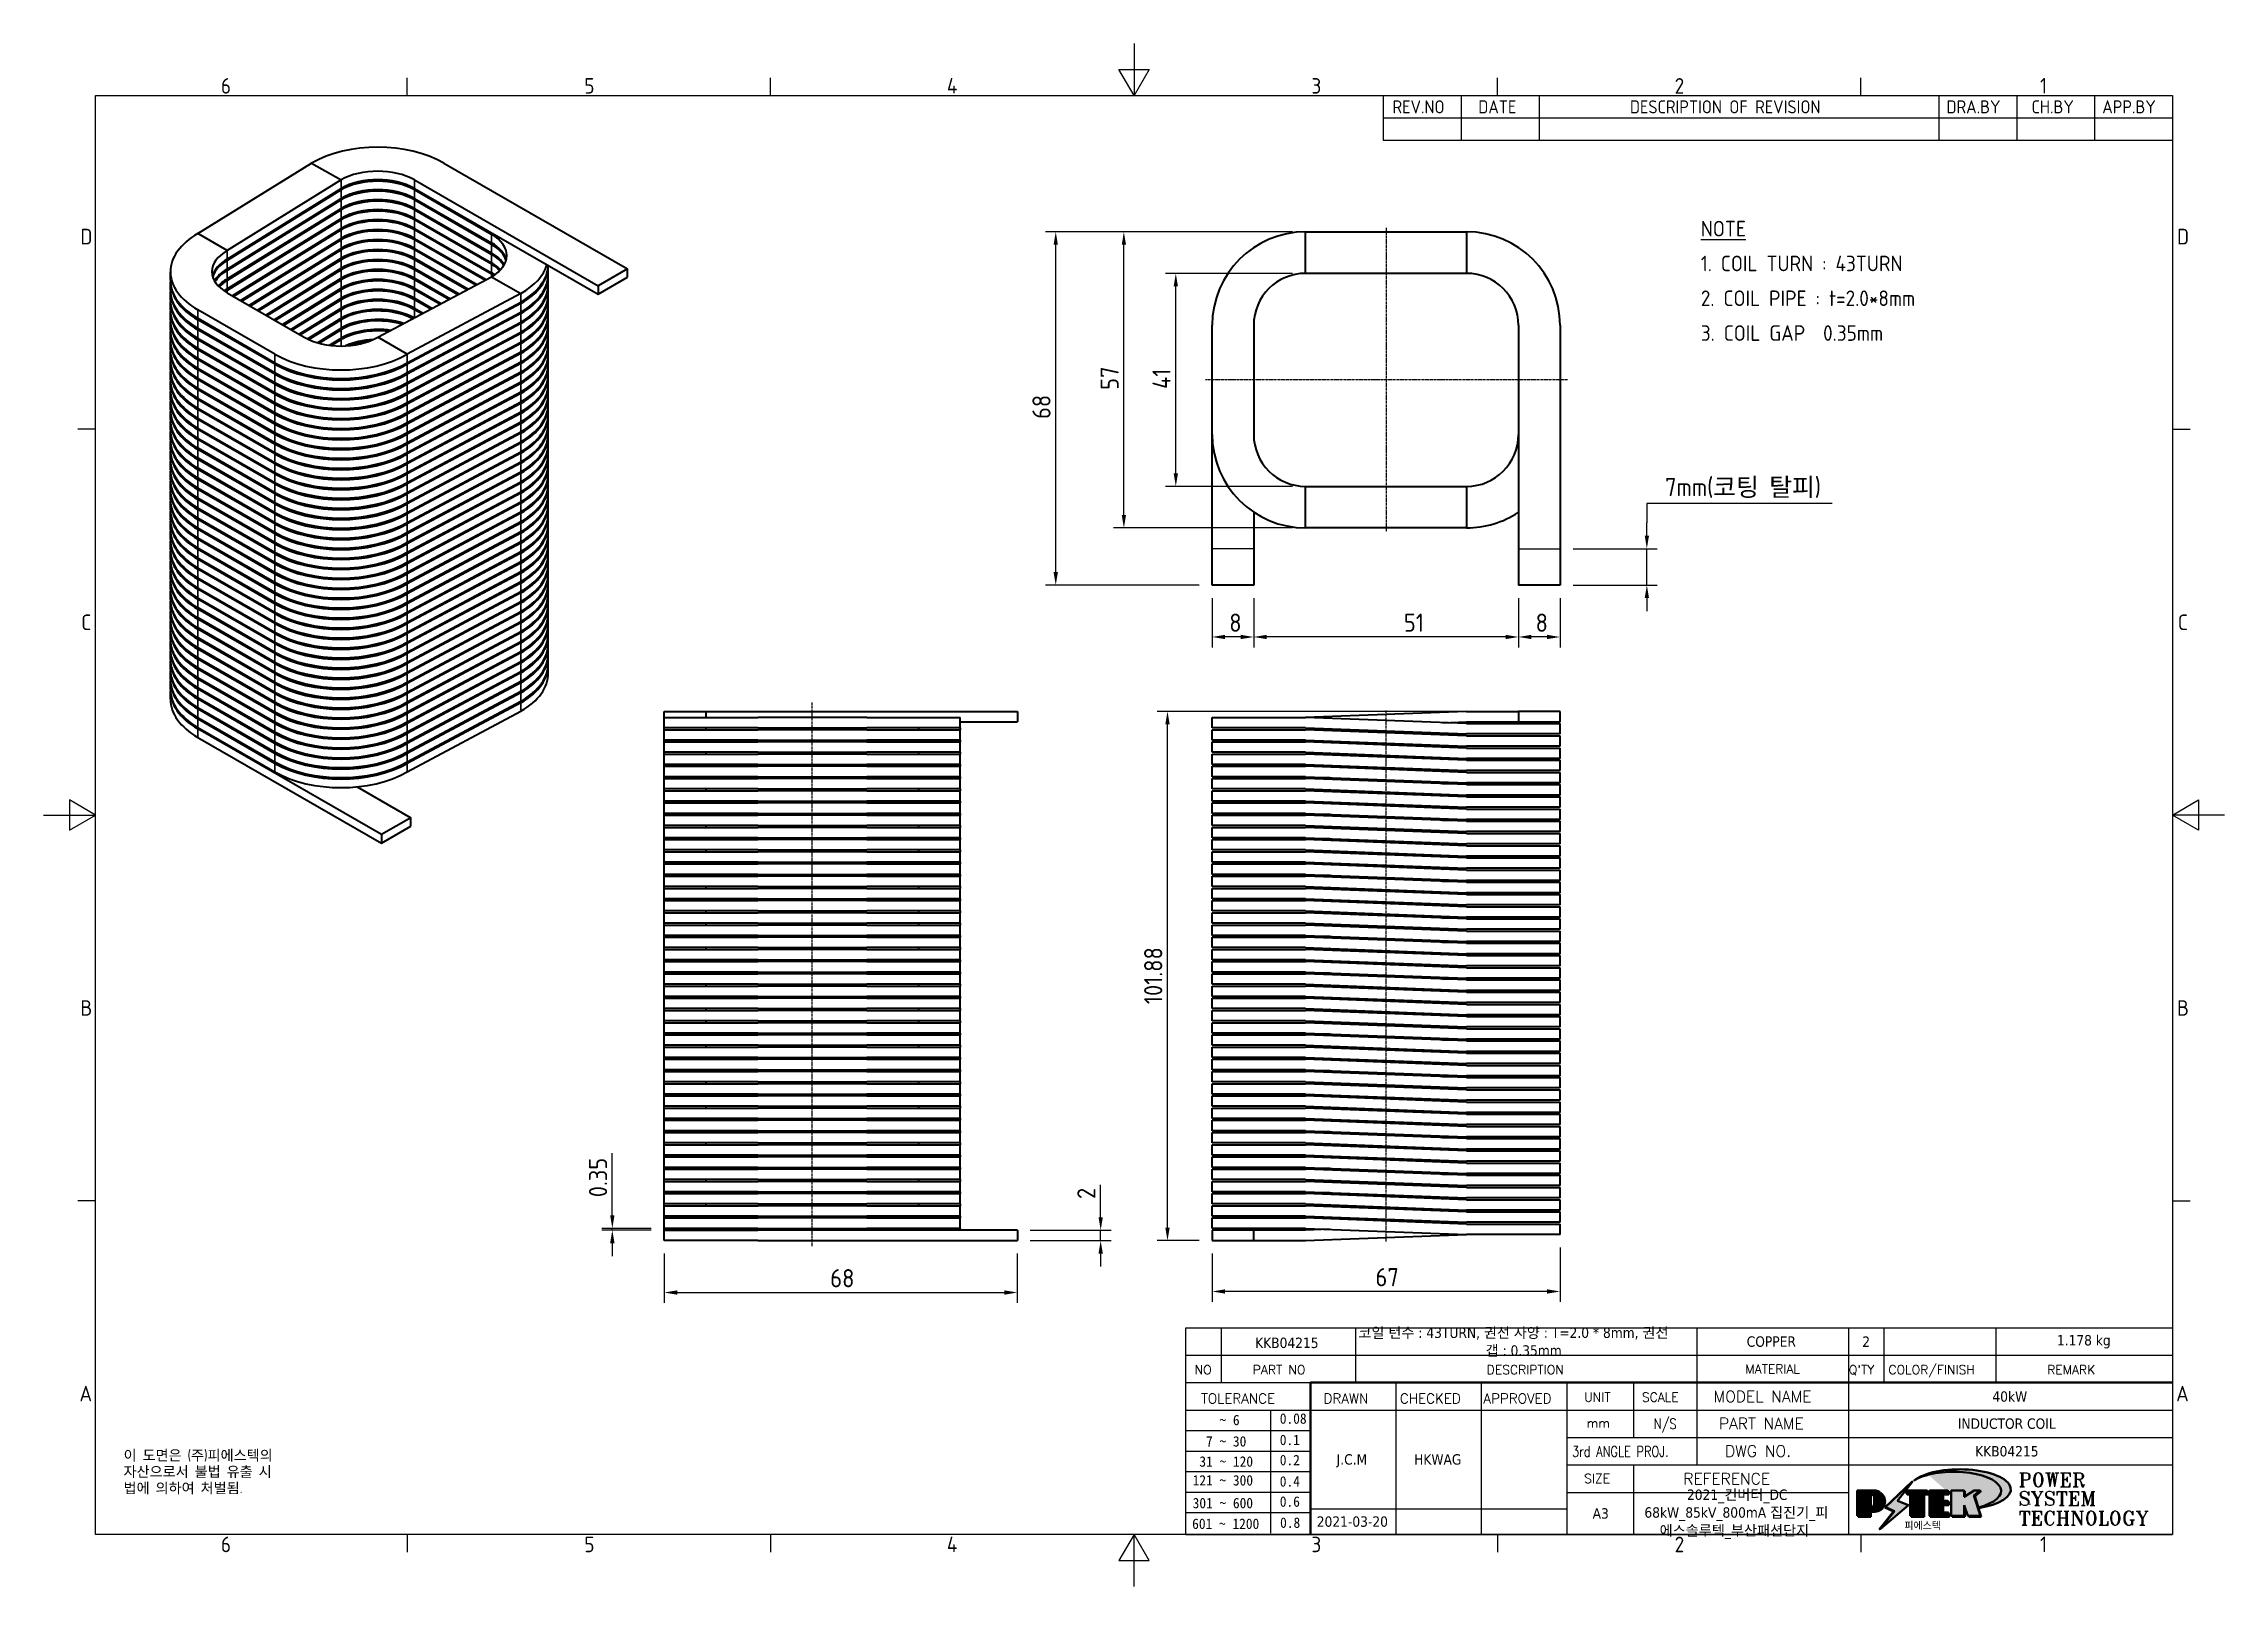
# Model space of a CAD drawing. Header units: millimetres. Extents: x 0 to 420, y 0 to 297.
import ezdxf
from ezdxf.enums import TextEntityAlignment as Align

# ---------------------------------------------------------------- set-up
doc = ezdxf.new("R2010")
doc.units = ezdxf.units.MM
doc.linetypes.add('CHAIN', pattern=[0.7087, 0.4724, -0.0591, 0.1181, -0.0591])
doc.layers.get('0').update_dxf_attribs({"color": 3, "lineweight": 25, "true_color": 0x00ff00})
for name, color, linetype, lineweight, true_color in [('가시적인 것(ISO)', 3, 'Continuous', 40, 0x00ff00), ('가시적인 좁은 것(ISO)', 3, 'Continuous', 35, 0x00ff00), ('기호(ISO)', 5, 'Continuous', 25, 0x0000ff), ('스케치 형상(ISO)', 3, 'Continuous', 25, 0x00ff00), ('제목(ISO)', 5, 'Continuous', 50, 0x0000ff), ('중심선(ISO)', 1, 'Continuous', 25, 0xff0000), ('치수(ISO)', 2, 'Continuous', 25, 0xffff00)]:
    doc.layers.add(name, color=color, linetype=linetype, lineweight=lineweight, true_color=true_color)
doc.layers.add('경계(ISO)', color=7, linetype='Continuous', lineweight=25)
doc.layers.add('해치(ISO)', color=7, linetype='Continuous', lineweight=18)
doc.styles.add('HAN_291', font='')
doc.styles.add('HAN_370', font='', dxfattribs={"width": 2})
doc.styles.add('ISO ProportionalPSTEK', font='isocp.shx')
doc.styles.add('RC_284', font='ROMANC.shx')
doc.styles.add('RC_287', font='ROMANC.shx')
doc.styles.add('RC_292', font='ROMANC.shx')
doc.styles.add('ROMANT_294', font='romant.shx')
doc.styles.add('문자 텍스트_PSTEK_POSCO', font='isocp.shx')
doc.styles.add('치수 텍스트_PSTEK_POSCO', font='isocp.shx')
doc.styles.add('텍스트 스타일198', font='tahoma.ttf')
doc.styles.add('텍스트 스타일333', font='ROMANC.shx', dxfattribs={"width": 0.8})
doc.styles.get('HAN_291').set_extended_font_data('GulimChe')
doc.styles.get('HAN_370').set_extended_font_data('GulimChe')
doc.dimstyles.new('치수_PSTEK_POSCO', dxfattribs={"dimtxt": 3.5, "dimasz": 2.5, "dimexe": 2, "dimexo": 2.5, "dimgap": 1, "dimtad": 1, "dimrnd": 1e-08, "dimdsep": 46, "dimtxsty": '치수 텍스트_PSTEK_POSCO', "dimcen": 0.09, "dimdle": 10, "dimclrd": 7, "dimclre": 7, "dimclrt": 2, "dimadec": 1, "dimazin": 2, "dimtfac": 1, "dimtmove": 0, "dimatfit": 3, "dimfxl": 1, "dimtolj": 1, "dimlwd": -1, "dimlwe": -1, "dimarcsym": 0})

msp = doc.modelspace()

# ---------------------------------------------------------------- texts
at = {"layer": '기호(ISO)', "color": 2, "true_color": 0xffff00, "insert": (319.166, 251.326), "char_height": 3, "width": 101, "attachment_point": 4, "line_spacing_factor": 1.339695, "style": '문자 텍스트_PSTEK_POSCO'}
msp.add_mtext('{\\fISOCP|b0|i0;\\H3.0000;\\LNOTE\\P\\l\\fISOCP|b0|i0;\\H3.0000;1. COIL TURN : 43TURN\\P2. COIL PIPE : t=2.0*8mm\\P3. COIL GAP  0.35mm\\P}', dxfattribs=at)
at = {"layer": '기호(ISO)', "color": 7, "insert": (15.395, 26.228), "char_height": 2, "width": 51.24014, "attachment_point": 1, "line_spacing_factor": 0.944221, "style": '문자 텍스트_PSTEK_POSCO'}
msp.add_mtext('{이 도면은 (주)피에스텍의\\P자산으로서 불법 유출 시 \\P법에 의하여 처벌됨.}', dxfattribs=at)

# ---------------------------------------------------------------- blocks, each defined once
blk = doc.blocks.new('경계 Default Border')
at = {"layer": '경계(ISO)'}
for p, q in [((70, 287), (70, 290.4)), ((140, 287), (140, 290.4)), ((280, 287), (280, 290.4)), ((350, 287), (350, 290.4)), ((10, 222.75), (6.6, 222.75)), ((410, 222.75), (413.4, 222.75)), ((10, 74.25), (6.6, 74.25)), ((410, 74.25), (413.4, 74.25)), ((70, 10), (70, 6.6)), ((140, 10), (140, 6.6)), ((280, 10), (280, 6.6)), ((350, 10), (350, 6.6))]:
    blk.add_line(p, q, dxfattribs=at)
at = {"layer": '경계(ISO)', "flags": 128}
for points in [[(210, 297), (210, 287), (207.11, 292), (212.89, 292), (210, 287)], [(10, 10), (10, 287), (410, 287), (410, 10), (10, 10)], [(0, 148.5), (10, 148.5), (5, 151.39), (5, 145.61), (10, 148.5)], [(420, 148.5), (410, 148.5), (415, 151.39), (415, 145.61), (410, 148.5)], [(210, 0), (210, 10), (207.11, 5), (212.89, 5), (210, 10)]]:
    blk.add_lwpolyline(points, dxfattribs=at)
at = {"layer": '경계(ISO)', "color": 2, "true_color": 0xffff00, "char_height": 3, "attachment_point": 7, "style": '문자 텍스트_PSTEK_POSCO'}
for s, insert in [('6', (34.14, 287.37)), ('5', (104.14, 287.37)), ('4', (173.97, 287.4)), ('3', (244.17, 287.37)), ('2', (314.13, 287.37)), ('1', (384.49, 287.4)), ('D', (7.08, 258.35)), ('D', (410.88, 258.35)), ('C', (7.24, 184.1)), ('C', (411.04, 184.1)), ('B', (7.08, 109.85)), ('B', (410.88, 109.85)), ('A', (6.91, 35.62)), ('A', (410.71, 35.62)), ('6', (34.14, 6.57)), ('5', (104.14, 6.57)), ('4', (173.97, 6.6)), ('3', (244.17, 6.57)), ('2', (314.13, 6.57)), ('1', (384.49, 6.6))]:
    blk.add_mtext(s, dxfattribs=dict(at, insert=insert))
blk = doc.blocks.new('제목 블록 PSTEK')
at = {"true_color": 0x848484}
for points in [[(317.22, 17.06), (322.03, 21.63), (322.28, 21.94), (317.05, 16.98), (318.75, 16.19), (316, 12.72), (316.34, 13), (318.92, 16.27)], [(321.98, 19.61), (321.4, 19.61), (321.4, 19.46), (321.98, 19.46)], [(324.66, 19.46), (325.42, 19.46), (325.42, 20.11), (325.24, 20.11), (325.24, 19.61), (324.48, 19.61), (324.48, 15.34), (322.16, 15.34), (322.16, 15.19), (324.66, 15.19)], [(328.29, 19.46), (329.41, 19.46), (329.41, 20.11), (329.23, 20.11), (329.23, 19.61), (328.11, 19.61), (328.11, 18.26), (328.29, 18.26)], [(328.29, 17.42), (329.41, 17.42), (329.41, 18.11), (329.23, 18.11), (329.23, 17.56), (328.11, 17.56), (328.11, 15.99), (328.29, 15.99)], [(332.51, 16.93), (332.33, 17.43), (332.33, 15.34), (330.04, 15.34), (330.04, 15.19), (332.51, 15.19)], [(332.51, 20.11), (332.33, 20.11), (332.33, 19), (332.51, 19.11)], [(335.62, 20.11), (335.25, 20.11), (334.25, 19.31), (335.49, 15.34), (333.2, 15.34), (333.25, 15.19), (335.66, 15.19), (334.43, 19.16)], [(329.54, 15.85), (329.36, 15.85), (329.36, 15.34), (325.83, 15.34), (325.83, 15.19), (329.54, 15.19)]]:
    blk.add_hatch(color=252, dxfattribs=at).paths.add_polyline_path(points)
at = {"true_color": 0x0000ff}
blk.add_hatch(color=5, dxfattribs=at).paths.add_polyline_path([(321.62, 17.42), (319.53, 18.25), (322.45, 22.02), (317.22, 17.06), (318.92, 16.27), (316.17, 12.8)])
at = {"true_color": 0xff0000}
h = blk.add_hatch(color=1, dxfattribs=at)
edge = h.paths.add_edge_path(flags=0)
edge.add_line((314.22, 19.61), (314.22, 17))
edge.add_line((314.22, 17), (314.35, 17))
edge.add_arc((314.35, 17.65), 0.651, 270, 360)
edge.add_line((315, 17.65), (315, 18.96))
edge.add_arc((314.35, 18.96), 0.651, 0, 90)
edge.add_line((314.35, 19.61), (314.22, 19.61))
edge = h.paths.add_edge_path()
edge.add_arc((314.98, 18.29), 1.97, 270, 450)
edge.add_line((314.98, 20.26), (311.77, 20.26))
edge.add_line((311.77, 20.26), (311.77, 15.34))
edge.add_line((311.77, 15.34), (314.22, 15.34))
edge.add_line((314.22, 15.34), (314.22, 16.32))
edge.add_line((314.22, 16.32), (314.98, 16.32))
at = {"true_color": 0x848484}
h = blk.add_hatch(color=252, dxfattribs=at)
edge = h.paths.add_edge_path()
edge.add_arc((314.98, 18.29), 1.97, 270, 406.8279)
edge.add_arc((315.16, 18.14), 1.97, -90, 53.561, ccw=False)
edge.add_line((315.16, 16.17), (314.4, 16.17))
edge.add_line((314.4, 16.17), (314.4, 15.19))
edge.add_line((314.4, 15.19), (311.94, 15.19))
edge.add_line((311.94, 15.19), (311.94, 15.34))
edge.add_line((311.94, 15.34), (314.22, 15.34))
edge.add_line((314.22, 15.34), (314.22, 16.32))
edge.add_line((314.22, 16.32), (314.98, 16.32))
h = blk.add_hatch(color=252, dxfattribs=at)
edge = h.paths.add_edge_path()
edge.add_line((314.4, 19.46), (314.53, 19.46))
edge.add_arc((314.53, 18.81), 0.651, 60.4189, 90, ccw=False)
edge.add_arc((314.35, 18.96), 0.651, 39.9699, 90)
edge.add_line((314.35, 19.61), (314.22, 19.61))
edge.add_line((314.22, 19.61), (314.22, 17))
edge.add_line((314.22, 17), (314.35, 17))
edge.add_arc((314.35, 17.65), 0.651, 270, 274.6931)
edge.add_line((314.4, 17), (314.4, 19.46))
at = {"true_color": 0xff0000}
for points in [[(324.48, 19.61), (325.24, 19.61), (325.24, 20.26), (321.23, 20.26), (321.23, 19.61), (321.98, 19.61), (321.98, 15.34), (324.48, 15.34)], [(329.23, 20.26), (325.66, 20.26), (325.66, 15.34), (329.36, 15.34), (329.36, 15.99), (328.11, 15.99), (328.11, 17.56), (329.23, 17.56), (329.23, 18.26), (328.11, 18.26), (328.11, 19.61), (329.23, 19.61)], [(332.33, 20.26), (329.86, 20.26), (329.86, 15.34), (332.33, 15.34), (332.33, 17.43), (333.07, 15.34), (335.49, 15.34), (334.25, 19.31), (335.44, 20.26), (334.31, 20.26), (332.33, 19)]]:
    blk.add_hatch(color=1, dxfattribs=at).paths.add_polyline_path(points)
at = {"layer": '해치(ISO)', "true_color": 0x27d1fc}
h = blk.add_hatch(color=140, dxfattribs=at)
edge = h.paths.add_edge_path()
edge.add_ellipse((330.37, 20.16), major_axis=(9.1, 0), ratio=0.40699, start_angle=301.3098, end_angle=507.7437)
edge.add_ellipse((331.53, 20.46), major_axis=(-9.82, 0), ratio=0.39426, start_angle=111.5121, end_angle=334.4703, ccw=False)
edge.add_line((335.14, 16.86), (335.1, 16.99))
at = {"color": 180, "true_color": 0x3f00ff}
for p, q in [((182.48, 11.79), (182.48, 51.57)), ((182.48, 51.57), (372.48, 51.57)), ((189.27, 51.57), (189.27, 41.01)), ((215.22, 41.01), (215.22, 51.57)), ((280.88, 51.57), (280.88, 41.01)), ((310.09, 51.57), (310.09, 41.01)), ((316.9, 51.57), (316.9, 41.01)), ((338.46, 51.57), (338.46, 41.01)), ((372.48, 51.57), (372.48, 11.79)), ((182.48, 46.29), (372.48, 46.29)), ((182.48, 41.01), (206.45, 41.01)), ((222.94, 11.79), (222.94, 41.01)), ((239.43, 11.79), (239.43, 41.01)), ((255.92, 11.79), (255.92, 41.01)), ((268.69, 41.01), (268.69, 30.45)), ((280.88, 41.01), (280.88, 25.17)), ((310.09, 41.01), (310.09, 11.79)), ((182.48, 35.73), (206.45, 35.73)), ((198.86, 12.03), (198.86, 35.73)), ((206.45, 35.73), (372.48, 35.73)), ((182.48, 31.78), (206.45, 31.78)), ((255.92, 30.45), (372.48, 30.45)), ((182.48, 27.83), (206.45, 27.83)), ((182.48, 23.88), (206.45, 23.88)), ((255.92, 25.17), (372.48, 25.17)), ((268.69, 25.17), (268.69, 11.79)), ((182.48, 19.93), (206.45, 19.93)), ((255.92, 19.89), (310.09, 19.89)), ((182.48, 15.98), (206.45, 15.98)), ((206.45, 16.74), (255.92, 16.74)), ((182.48, 11.79), (372.48, 11.79))]:
    blk.add_line(p, q, dxfattribs=at)
at = {"color": 7, "lineweight": 50}
for p, q in [((206.45, 11.79), (206.45, 41.01)), ((206.45, 41.01), (372.48, 41.01))]:
    blk.add_line(p, q, dxfattribs=at)
at = {"color": 7}
for p, q in [((322.28, 21.94), (317.05, 16.98)), ((322.45, 22.02), (317.22, 17.06)), ((317.22, 17.06), (322.03, 21.63)), ((319.53, 18.25), (322.45, 22.02)), ((322.03, 21.63), (322.28, 21.94)), ((314.98, 20.26), (311.77, 20.26)), ((311.77, 20.26), (311.77, 15.34)), ((314.98, 20.26), (311.77, 20.26)), ((311.77, 20.26), (311.77, 15.34)), ((314.22, 17), (314.22, 19.61)), ((314.22, 19.61), (314.35, 19.61)), ((314.35, 19.61), (314.22, 19.61)), ((314.22, 19.61), (314.22, 17)), ((314.22, 17), (314.22, 19.61)), ((314.22, 19.61), (314.35, 19.61)), ((314.35, 17), (314.22, 17)), ((314.22, 17), (314.35, 17)), ((314.35, 17), (314.22, 17)), ((314.4, 19.46), (314.53, 19.46)), ((314.4, 17), (314.4, 19.46)), ((315, 18.96), (315, 17.65)), ((315, 18.96), (315, 17.65)), ((316.17, 12.8), (321.62, 17.42)), ((317.05, 16.98), (318.75, 16.19)), ((318.92, 16.27), (317.22, 17.06)), ((317.22, 17.06), (318.92, 16.27)), ((321.62, 17.42), (319.53, 18.25)), ((325.24, 20.26), (321.23, 20.26)), ((321.23, 20.26), (321.23, 19.61)), ((325.24, 20.26), (321.23, 20.26)), ((321.23, 20.26), (321.23, 19.61)), ((321.23, 19.61), (321.98, 19.61)), ((321.23, 19.61), (321.98, 19.61)), ((321.4, 19.61), (321.4, 19.46)), ((321.98, 19.61), (321.4, 19.61)), ((321.4, 19.46), (321.98, 19.46)), ((321.98, 19.61), (321.98, 15.34)), ((321.98, 19.46), (321.98, 19.61)), ((321.98, 19.61), (321.98, 15.34)), ((324.48, 19.61), (325.24, 19.61)), ((324.48, 15.34), (324.48, 19.61)), ((325.24, 19.61), (324.48, 19.61)), ((324.48, 19.61), (324.48, 15.34)), ((324.48, 19.61), (325.24, 19.61)), ((324.48, 15.34), (324.48, 19.61)), ((324.66, 19.46), (325.42, 19.46)), ((324.66, 15.19), (324.66, 19.46)), ((325.24, 19.61), (325.24, 20.26)), ((325.24, 19.61), (325.24, 20.26)), ((325.42, 20.11), (325.24, 20.11)), ((325.24, 20.11), (325.24, 19.61)), ((325.42, 19.46), (325.42, 20.11)), ((329.23, 20.26), (325.66, 20.26)), ((325.66, 20.26), (325.66, 15.34)), ((325.66, 20.26), (325.66, 15.34)), ((329.23, 20.26), (325.66, 20.26)), ((328.11, 18.26), (328.11, 19.61)), ((328.11, 19.61), (329.23, 19.61)), ((329.23, 19.61), (328.11, 19.61)), ((328.11, 19.61), (328.11, 18.26)), ((328.11, 18.26), (328.11, 19.61)), ((328.11, 19.61), (329.23, 19.61)), ((329.23, 18.26), (328.11, 18.26)), ((328.11, 18.26), (328.29, 18.26)), ((329.23, 18.26), (328.11, 18.26)), ((328.11, 17.56), (329.23, 17.56)), ((328.11, 15.99), (328.11, 17.56)), ((329.23, 17.56), (328.11, 17.56)), ((328.11, 17.56), (328.11, 15.99)), ((328.11, 17.56), (329.23, 17.56)), ((328.11, 15.99), (328.11, 17.56)), ((328.29, 18.26), (328.29, 19.46)), ((328.29, 19.46), (329.41, 19.46)), ((328.29, 15.99), (328.29, 17.42)), ((328.29, 17.42), (329.41, 17.42)), ((329.23, 19.61), (329.23, 20.26)), ((329.23, 19.61), (329.23, 20.26)), ((329.41, 20.11), (329.23, 20.11)), ((329.23, 20.11), (329.23, 19.61)), ((329.23, 17.56), (329.23, 18.26)), ((329.23, 17.56), (329.23, 18.26)), ((329.41, 18.11), (329.23, 18.11)), ((329.23, 18.11), (329.23, 17.56)), ((329.41, 19.46), (329.41, 20.11)), ((329.41, 17.42), (329.41, 18.11)), ((332.33, 20.26), (329.86, 20.26)), ((329.86, 20.26), (329.86, 15.34)), ((329.86, 20.26), (329.86, 15.34)), ((332.33, 20.26), (329.86, 20.26)), ((334.31, 20.26), (332.33, 19)), ((332.33, 19), (332.33, 20.26)), ((334.31, 20.26), (332.33, 19)), ((332.33, 19), (332.33, 20.26)), ((332.51, 20.11), (332.33, 20.11)), ((332.33, 20.11), (332.33, 19)), ((332.33, 19), (332.51, 19.11)), ((332.33, 17.43), (333.07, 15.34)), ((332.33, 15.34), (332.33, 17.43)), ((332.51, 16.93), (332.33, 17.43)), ((332.33, 17.43), (332.33, 15.34)), ((332.33, 17.43), (333.07, 15.34)), ((332.33, 15.34), (332.33, 17.43)), ((332.51, 19.11), (332.51, 20.11)), ((332.51, 15.19), (332.51, 16.93)), ((334.25, 19.31), (335.44, 20.26)), ((334.25, 19.31), (335.44, 20.26)), ((335.25, 20.11), (334.25, 19.31)), ((335.49, 15.34), (334.25, 19.31)), ((334.25, 19.31), (335.49, 15.34)), ((335.49, 15.34), (334.25, 19.31)), ((335.44, 20.26), (334.31, 20.26)), ((335.44, 20.26), (334.31, 20.26)), ((334.43, 19.16), (335.62, 20.11)), ((335.66, 15.19), (334.43, 19.16)), ((335.62, 20.11), (335.25, 20.11)), ((345.04, 17.5), (344.99, 17.69)), ((311.77, 15.34), (314.22, 15.34)), ((311.77, 15.34), (314.22, 15.34)), ((314.22, 15.34), (311.94, 15.34)), ((311.94, 15.34), (311.94, 15.19)), ((311.94, 15.19), (314.4, 15.19)), ((314.22, 16.32), (314.98, 16.32)), ((314.22, 15.34), (314.22, 16.32)), ((314.98, 16.32), (314.22, 16.32)), ((314.22, 16.32), (314.22, 15.34)), ((314.22, 16.32), (314.98, 16.32)), ((314.22, 15.34), (314.22, 16.32)), ((314.4, 16.17), (315.16, 16.17)), ((314.4, 15.19), (314.4, 16.17)), ((318.75, 16.19), (316, 12.72)), ((316, 12.72), (316.34, 13)), ((318.92, 16.27), (316.17, 12.8)), ((316.34, 13), (318.92, 16.27)), ((321.98, 15.34), (324.48, 15.34)), ((321.98, 15.34), (324.48, 15.34)), ((324.48, 15.34), (322.16, 15.34)), ((322.16, 15.34), (322.16, 15.19)), ((322.16, 15.19), (324.66, 15.19)), ((325.66, 15.34), (329.36, 15.34)), ((325.66, 15.34), (329.36, 15.34)), ((329.36, 15.34), (325.83, 15.34)), ((325.83, 15.34), (325.83, 15.19)), ((325.83, 15.19), (329.54, 15.19)), ((329.36, 15.99), (328.11, 15.99)), ((328.11, 15.99), (328.29, 15.99)), ((329.36, 15.99), (328.11, 15.99)), ((329.36, 15.34), (329.36, 15.99)), ((329.36, 15.34), (329.36, 15.99)), ((329.54, 15.85), (329.36, 15.85)), ((329.36, 15.85), (329.36, 15.34)), ((329.54, 15.19), (329.54, 15.85)), ((329.86, 15.34), (332.33, 15.34)), ((329.86, 15.34), (332.33, 15.34)), ((332.33, 15.34), (330.04, 15.34)), ((330.04, 15.34), (330.04, 15.19)), ((330.04, 15.19), (332.51, 15.19)), ((333.07, 15.34), (335.49, 15.34)), ((333.07, 15.34), (335.49, 15.34)), ((335.49, 15.34), (333.2, 15.34)), ((333.2, 15.34), (333.25, 15.19)), ((333.25, 15.19), (335.66, 15.19))]:
    blk.add_line(p, q, dxfattribs=at)
at = {"color": 5, "true_color": 0x0000ff}
for p, q in [((322.45, 22.02), (317.22, 17.06)), ((319.53, 18.25), (322.45, 22.02)), ((316.17, 12.8), (321.62, 17.42)), ((317.22, 17.06), (318.92, 16.27)), ((321.62, 17.42), (319.53, 18.25)), ((318.92, 16.27), (316.17, 12.8))]:
    blk.add_line(p, q, dxfattribs=at)
at = {"color": 1, "true_color": 0xff0000}
for p, q in [((314.98, 20.26), (311.77, 20.26)), ((311.77, 20.26), (311.77, 15.34)), ((314.22, 17), (314.22, 19.61)), ((314.22, 19.61), (314.35, 19.61)), ((314.35, 17), (314.22, 17)), ((315, 18.96), (315, 17.65)), ((325.24, 20.26), (321.23, 20.26)), ((321.23, 20.26), (321.23, 19.61)), ((321.23, 19.61), (321.98, 19.61)), ((321.98, 19.61), (321.98, 15.34)), ((324.48, 19.61), (325.24, 19.61)), ((324.48, 15.34), (324.48, 19.61)), ((325.24, 19.61), (325.24, 20.26)), ((329.23, 20.26), (325.66, 20.26)), ((325.66, 20.26), (325.66, 15.34)), ((328.11, 18.26), (328.11, 19.61)), ((328.11, 19.61), (329.23, 19.61)), ((329.23, 18.26), (328.11, 18.26)), ((328.11, 17.56), (329.23, 17.56)), ((328.11, 15.99), (328.11, 17.56)), ((329.23, 19.61), (329.23, 20.26)), ((329.23, 17.56), (329.23, 18.26)), ((332.33, 20.26), (329.86, 20.26)), ((329.86, 20.26), (329.86, 15.34)), ((334.31, 20.26), (332.33, 19)), ((332.33, 19), (332.33, 20.26)), ((332.33, 17.43), (333.07, 15.34)), ((332.33, 15.34), (332.33, 17.43)), ((334.25, 19.31), (335.44, 20.26)), ((335.49, 15.34), (334.25, 19.31)), ((335.44, 20.26), (334.31, 20.26)), ((311.77, 15.34), (314.22, 15.34)), ((314.22, 16.32), (314.98, 16.32)), ((314.22, 15.34), (314.22, 16.32)), ((321.98, 15.34), (324.48, 15.34)), ((325.66, 15.34), (329.36, 15.34)), ((329.36, 15.99), (328.11, 15.99)), ((329.36, 15.34), (329.36, 15.99)), ((329.86, 15.34), (332.33, 15.34)), ((333.07, 15.34), (335.49, 15.34))]:
    blk.add_line(p, q, dxfattribs=at)
at = {"color": 7}
for centre, radius, start, end in [((314.35, 18.96), 0.651, 0, 90), ((314.35, 18.96), 0.651, 39.9699, 90), ((314.35, 18.96), 0.651, 0, 90), ((314.35, 17.65), 0.651, 270, 0), ((314.35, 17.65), 0.651, 270, 0), ((314.35, 17.65), 0.651, 270, 274.6931), ((314.53, 18.81), 0.651, 60.4189, 90), ((314.98, 18.29), 1.97, 270, 90), ((314.98, 18.29), 1.97, 270, 90), ((314.98, 18.29), 1.97, 270, 46.8279), ((315.16, 18.14), 1.97, 270, 53.561)]:
    blk.add_arc(centre, radius, start, end, dxfattribs=at)
at = {"color": 1, "true_color": 0xff0000}
for centre, radius, start, end in [((314.35, 18.96), 0.651, 0, 90), ((314.35, 17.65), 0.651, 270, 0), ((314.98, 18.29), 1.97, 270, 90)]:
    blk.add_arc(centre, radius, start, end, dxfattribs=at)
at = {"layer": '제목(ISO)', "lineweight": 18}
blk.add_line((182.48, 35.73), (182.48, 11.79), dxfattribs=at)
at = {"layer": '제목(ISO)'}
for p, q in [((322.28, 21.94), (317.05, 16.98)), ((322.45, 22.02), (317.22, 17.06)), ((317.22, 17.06), (322.03, 21.63)), ((319.53, 18.25), (322.45, 22.02)), ((322.03, 21.63), (322.28, 21.94)), ((314.98, 20.26), (311.77, 20.26)), ((311.77, 20.26), (311.77, 15.34)), ((314.22, 17), (314.22, 19.61)), ((314.22, 19.61), (314.35, 19.61)), ((314.35, 19.61), (314.22, 19.61)), ((314.22, 19.61), (314.22, 17)), ((314.35, 17), (314.22, 17)), ((314.22, 17), (314.35, 17)), ((314.4, 19.46), (314.53, 19.46)), ((314.4, 17), (314.4, 19.46)), ((315, 18.96), (315, 17.65)), ((316.17, 12.8), (321.62, 17.42)), ((317.05, 16.98), (318.75, 16.19)), ((317.22, 17.06), (318.92, 16.27)), ((318.92, 16.27), (317.22, 17.06)), ((321.62, 17.42), (319.53, 18.25)), ((325.24, 20.26), (321.23, 20.26)), ((321.23, 20.26), (321.23, 19.61)), ((321.23, 19.61), (321.98, 19.61)), ((321.98, 19.61), (321.4, 19.61)), ((321.4, 19.61), (321.4, 19.46)), ((321.4, 19.46), (321.98, 19.46)), ((321.98, 19.61), (321.98, 15.34)), ((321.98, 19.46), (321.98, 19.61)), ((324.48, 19.61), (325.24, 19.61)), ((324.48, 15.34), (324.48, 19.61)), ((325.24, 19.61), (324.48, 19.61)), ((324.48, 19.61), (324.48, 15.34)), ((324.66, 19.46), (325.42, 19.46)), ((324.66, 15.19), (324.66, 19.46)), ((325.24, 19.61), (325.24, 20.26)), ((325.42, 20.11), (325.24, 20.11)), ((325.24, 20.11), (325.24, 19.61)), ((325.42, 19.46), (325.42, 20.11)), ((329.23, 20.26), (325.66, 20.26)), ((325.66, 20.26), (325.66, 15.34)), ((328.11, 18.26), (328.11, 19.61)), ((328.11, 19.61), (329.23, 19.61)), ((329.23, 19.61), (328.11, 19.61)), ((328.11, 19.61), (328.11, 18.26)), ((329.23, 18.26), (328.11, 18.26)), ((328.11, 18.26), (328.29, 18.26)), ((328.11, 15.99), (328.11, 17.56)), ((328.11, 17.56), (329.23, 17.56)), ((329.23, 17.56), (328.11, 17.56)), ((328.11, 17.56), (328.11, 15.99)), ((328.29, 19.46), (329.41, 19.46)), ((328.29, 18.26), (328.29, 19.46)), ((328.29, 17.42), (329.41, 17.42)), ((328.29, 15.99), (328.29, 17.42)), ((329.23, 19.61), (329.23, 20.26)), ((329.41, 20.11), (329.23, 20.11)), ((329.23, 20.11), (329.23, 19.61)), ((329.23, 17.56), (329.23, 18.26)), ((329.41, 18.11), (329.23, 18.11)), ((329.23, 18.11), (329.23, 17.56)), ((329.41, 19.46), (329.41, 20.11)), ((329.41, 17.42), (329.41, 18.11)), ((332.33, 20.26), (329.86, 20.26)), ((329.86, 20.26), (329.86, 15.34)), ((334.31, 20.26), (332.33, 19)), ((332.33, 19), (332.33, 20.26)), ((332.51, 20.11), (332.33, 20.11)), ((332.33, 20.11), (332.33, 19)), ((332.33, 19), (332.51, 19.11)), ((332.33, 15.34), (332.33, 17.43)), ((332.33, 17.43), (333.07, 15.34)), ((332.51, 16.93), (332.33, 17.43)), ((332.33, 17.43), (332.33, 15.34)), ((332.51, 19.11), (332.51, 20.11)), ((332.51, 15.19), (332.51, 16.93)), ((334.25, 19.31), (335.44, 20.26)), ((335.25, 20.11), (334.25, 19.31)), ((335.49, 15.34), (334.25, 19.31)), ((334.25, 19.31), (335.49, 15.34)), ((335.44, 20.26), (334.31, 20.26)), ((334.43, 19.16), (335.62, 20.11)), ((335.66, 15.19), (334.43, 19.16)), ((335.62, 20.11), (335.25, 20.11)), ((311.77, 15.34), (314.22, 15.34)), ((314.22, 15.34), (311.94, 15.34)), ((311.94, 15.34), (311.94, 15.19)), ((311.94, 15.19), (314.4, 15.19)), ((314.22, 15.34), (314.22, 16.32)), ((314.22, 16.32), (314.98, 16.32)), ((314.98, 16.32), (314.22, 16.32)), ((314.22, 16.32), (314.22, 15.34)), ((314.4, 15.19), (314.4, 16.17)), ((314.4, 16.17), (315.16, 16.17)), ((318.75, 16.19), (316, 12.72)), ((316, 12.72), (316.34, 13)), ((318.92, 16.27), (316.17, 12.8)), ((316.34, 13), (318.92, 16.27)), ((321.98, 15.34), (324.48, 15.34)), ((324.48, 15.34), (322.16, 15.34)), ((322.16, 15.34), (322.16, 15.19)), ((322.16, 15.19), (324.66, 15.19)), ((325.66, 15.34), (329.36, 15.34)), ((329.36, 15.34), (325.83, 15.34)), ((325.83, 15.34), (325.83, 15.19)), ((325.83, 15.19), (329.54, 15.19)), ((329.36, 15.99), (328.11, 15.99)), ((328.11, 15.99), (328.29, 15.99)), ((329.36, 15.34), (329.36, 15.99)), ((329.54, 15.85), (329.36, 15.85)), ((329.36, 15.85), (329.36, 15.34)), ((329.54, 15.19), (329.54, 15.85)), ((329.86, 15.34), (332.33, 15.34)), ((332.33, 15.34), (330.04, 15.34)), ((330.04, 15.34), (330.04, 15.19)), ((330.04, 15.19), (332.51, 15.19)), ((333.07, 15.34), (335.49, 15.34)), ((335.49, 15.34), (333.2, 15.34)), ((333.2, 15.34), (333.25, 15.19)), ((333.25, 15.19), (335.66, 15.19))]:
    blk.add_line(p, q, dxfattribs=at)
at = {"layer": '제목(ISO)', "color": 4, "true_color": 0x00ffff}
blk.add_line((335.14, 16.86), (335.1, 16.99), dxfattribs=at)
at = {"layer": '제목(ISO)'}
for centre, radius, start, end in [((314.35, 18.96), 0.651, 0, 90), ((314.35, 18.96), 0.651, 39.9699, 90), ((314.35, 17.65), 0.651, 270, 0), ((314.35, 17.65), 0.651, 270, 274.6931), ((314.53, 18.81), 0.651, 60.4189, 90), ((314.98, 18.29), 1.97, 46.8279, 90), ((314.98, 18.29), 1.97, 270, 46.8279), ((314.98, 18.29), 1.97, 270, 46.8279), ((315.16, 18.14), 1.97, 270, 53.561)]:
    blk.add_arc(centre, radius, start, end, dxfattribs=at)
at = {"layer": '제목(ISO)', "color": 4, "true_color": 0x00ffff}
for centre, major_axis, ratio, start_param, end_param in [((331.53, 20.46), (9.82, 0), 0.39426, 5.087845, 8.9792), ((330.37, 20.16), (9.1, 0), 0.40699, 5.258849, 8.861799)]:
    blk.add_ellipse(centre, major_axis=major_axis, ratio=ratio, start_param=start_param, end_param=end_param, dxfattribs=at)
at = {"color": 2, "true_color": 0xffff00}
for s, height, style, p in [('NO', 1.742, 'RC_284', (184.14, 42.62)), ('PART NO', 1.742, 'RC_284', (195.34, 42.62)), ('DESCRIPTION', 1.7424, 'RC_284', (240.4, 42.62)), ("Q'TY", 1.742, 'RC_284', (310.14, 42.62)), ('COLOR/FINISH', 1.7424, 'RC_284', (317.77, 42.62)), ('REMARK', 1.742, 'RC_284', (348.35, 42.62)), (' TOLERANCE', 1.9, 'RC_287', (184.09, 37.01)), ('DRAWN', 1.9, 'RC_287', (208.98, 37.01)), ('CHECKED', 1.9, 'RC_287', (223.69, 37.01)), ('APPROVED', 1.9, 'RC_287', (239.78, 37.01)), ('UNIT', 1.742, 'RC_284', (259.17, 37.34)), ('SCALE', 1.742, 'RC_284', (270.29, 37.34)), ('MODEL NAME', 2.178, 'RC_292', (284.1, 37.25)), ('    ~ 6', 2, 'HAN_291', (183.77, 32.82)), ('0.08', 2, 'HAN_291', (200.55, 33.1)), ('PART NAME', 2.178, 'RC_292', (285.14, 32.03)), ('  7 ~ 30', 2, 'HAN_291', (183.77, 28.71)), ('0.1', 2, 'HAN_291', (200.55, 28.99)), ('mm', 1.742, 'RC_284', (259.65, 32.35)), (' 31 ~ 120', 2, 'HAN_291', (183.77, 24.83)), ('0.2', 2, 'HAN_291', (200.55, 25.11)), (' DWG NO.', 2.178, 'RC_292', (284.81, 26.75)), ('121 ~ 300', 2, 'HAN_291', (183.77, 21.21)), ('0.4', 2, 'HAN_291', (200.55, 21)), ('SIZE', 1.742, 'RC_284', (259.17, 21.69)), ('REFERENCE', 2.178, 'RC_292', (278.27, 21.43)), ('301 ~ 600', 2, 'HAN_291', (183.77, 16.83)), ('0.6', 2, 'HAN_291', (200.55, 17.12)), ('601 ~ 1200', 2, 'HAN_291', (183.68, 12.85)), ('0.8', 2, 'HAN_291', (200.61, 13.06))]:
    blk.add_text(s, height=height, dxfattribs=dict(at, style=style)).set_placement(p)
at = {"color": 2, "true_color": 0xffff00, "style": 'RC_284'}
blk.add_text('MATERIAL', height=1.742, dxfattribs=at).set_placement((295.48, 43.65), align=Align.MIDDLE_CENTER)
at = {"color": 7, "style": '텍스트 스타일333', "width": 0.8}
blk.add_text('N/S', height=2, dxfattribs=at).set_placement((274.78, 33.09), align=Align.MIDDLE_CENTER)
at = {"color": 2, "true_color": 0xffff00, "style": '텍스트 스타일333', "width": 0.8}
blk.add_text('3rd ANGLE PROJ.', height=2, dxfattribs=at).set_placement((256.84, 26.76))
at = {"color": 7, "style": 'ROMANT_294'}
for s, p in [('POWER', (342.83, 20.97)), ('SYSTEM', (342.83, 17.33)), ('TECHNOLOGY', (342.83, 13.57))]:
    blk.add_text(s, height=2.7, dxfattribs=at).set_placement(p)
at = {"color": 7, "insert": (320.85, 14.21), "char_height": 1.4, "attachment_point": 1, "line_spacing_factor": 0.332, "style": 'HAN_370'}
blk.add_mtext('\\fHY견고딕|b0|i0;\\H1.4000;피에스텍', dxfattribs=at)
at = {"layer": '제목(ISO)', "color": 7, "style": '텍스트 스타일198'}
for tag, p in [('설명_001', (215.7, 49.62)), ('질량\\P3;_001', (350.21, 48.16)), ('부품_번호_001', (195.81, 47.68)), ('설명_002', (240.19, 46.2)), ('재질_001', (290.47, 47.93)), ("3._Q'TY_001", (312.73, 47.9)), ('1._MODEL_NAME_001', (337.8, 37.34)), ('제목_001', (331.13, 32.12)), ('설계자_001', (211.5, 25.23)), ('점검자_001', (226.43, 25.23)), ('부품_번호_001', (334.47, 26.81)), ('시트_크기_001', (260.81, 14.84)), ('프로젝트_002', (270.77, 15.01)), ('프로젝트_001', (278.97, 18.44)), ('작성_날짜_001', (207.67, 13.27)), ('프로젝트_003', (273.71, 11.55))]:
    blk.add_attdef(tag, p, '', height=2, dxfattribs=at)
for tag, p in [('4._COLOR', (327.68, 48.93)), ('엔지니어링_승인자', (247.67, 26.23)), ('점검_날짜', (231.18, 14.27)), ('엔지니어링_승인_날짜', (247.67, 14.27))]:
    blk.add_attdef(tag, text='', height=2, dxfattribs=at).set_placement(p, align=Align.MIDDLE_CENTER)
blk = doc.blocks.new('리비전 내역')
at = {"layer": '기호(ISO)'}
for p, q in [((258, 287), (410, 287)), ((258, 287), (258, 282.72)), ((273, 287), (273, 282.72)), ((288, 287), (288, 282.72)), ((365, 287), (365, 282.72)), ((380, 287), (380, 282.72)), ((395, 287), (395, 282.72)), ((410, 287), (410, 282.72)), ((258, 282.72), (410, 282.72)), ((258, 282.72), (258, 278.44)), ((273, 282.72), (273, 278.44)), ((288, 282.72), (288, 278.44)), ((365, 282.72), (365, 278.44)), ((380, 282.72), (380, 278.44)), ((395, 282.72), (395, 278.44)), ((410, 282.72), (410, 278.44)), ((258, 278.44), (410, 278.44))]:
    blk.add_line(p, q, dxfattribs=at)
at = {"layer": '기호(ISO)', "color": 2, "true_color": 0xffff00, "char_height": 2.5, "attachment_point": 7, "style": 'ISO ProportionalPSTEK'}
for s, insert in [('REV.NO', (259.79, 283.58)), ('DATE', (276.31, 283.58)), ('DESCRIPTION OF REVISION', (305.51, 283.58)), ('DRA.BY', (366.48, 283.58)), ('CH.BY', (382.86, 283.58)), ('APP.BY', (396.48, 283.58))]:
    blk.add_mtext(s, dxfattribs=dict(at, insert=insert))
blk = doc.blocks.new('*D22')
at = {"layer": 'Defpoints', "color": 0, "transparency": 16777216}
for p in [(233.05, 192.77), (284.05, 192.77), (233.05, 182.77)]:
    blk.add_point(p, dxfattribs=at)
at = {"layer": '치수(ISO)', "color": 7, "transparency": 16777216}
for p, q in [((233.05, 190.27), (233.05, 180.77)), ((284.05, 190.27), (284.05, 180.77)), ((281.55, 182.77), (235.55, 182.77))]:
    blk.add_line(p, q, dxfattribs=at)
for points in [[(235.55, 183.19), (235.55, 182.36), (233.05, 182.77)], [(281.55, 183.19), (281.55, 182.36), (284.05, 182.77)]]:
    blk.add_solid(points, dxfattribs=at)
at = {"layer": '치수(ISO)', "color": 2, "transparency": 16777216, "insert": (261.98, 185.52), "char_height": 3.5, "attachment_point": 4, "style": '치수 텍스트_PSTEK_POSCO'}
blk.add_mtext('\\A1;51', dxfattribs=at)
blk = doc.blocks.new('*D23')
at = {"layer": 'Defpoints', "color": 0, "transparency": 16777216}
for p in [(225.05, 192.77), (233.05, 192.77), (225.05, 182.77)]:
    blk.add_point(p, dxfattribs=at)
at = {"layer": '치수(ISO)', "color": 7, "transparency": 16777216}
for p, q in [((225.05, 190.27), (225.05, 180.77)), ((233.05, 190.27), (233.05, 180.77)), ((230.55, 182.77), (227.55, 182.77))]:
    blk.add_line(p, q, dxfattribs=at)
for points in [[(227.55, 183.19), (227.55, 182.36), (225.05, 182.77)], [(230.55, 183.19), (230.55, 182.36), (233.05, 182.77)]]:
    blk.add_solid(points, dxfattribs=at)
at = {"layer": '치수(ISO)', "color": 2, "transparency": 16777216, "insert": (228.35, 185.52), "char_height": 3.5, "attachment_point": 4, "style": '치수 텍스트_PSTEK_POSCO'}
blk.add_mtext('\\A1;8', dxfattribs=at)
blk = doc.blocks.new('*D24')
at = {"layer": 'Defpoints', "color": 0, "transparency": 16777216}
for p in [(284.05, 192.77), (292.05, 192.77), (284.05, 182.77)]:
    blk.add_point(p, dxfattribs=at)
at = {"layer": '치수(ISO)', "color": 7, "transparency": 16777216}
for p, q in [((284.05, 190.27), (284.05, 180.77)), ((292.05, 190.27), (292.05, 180.77)), ((289.55, 182.77), (286.55, 182.77))]:
    blk.add_line(p, q, dxfattribs=at)
for points in [[(286.55, 183.19), (286.55, 182.36), (284.05, 182.77)], [(289.55, 183.19), (289.55, 182.36), (292.05, 182.77)]]:
    blk.add_solid(points, dxfattribs=at)
at = {"layer": '치수(ISO)', "color": 2, "transparency": 16777216, "insert": (287.35, 185.52), "char_height": 3.5, "attachment_point": 4, "style": '치수 텍스트_PSTEK_POSCO'}
blk.add_mtext('\\A1;8', dxfattribs=at)
blk = doc.blocks.new('*D25')
at = {"layer": 'Defpoints', "color": 0, "transparency": 16777216}
for p in [(218.05, 252.77), (243.05, 252.77), (243.05, 211.77)]:
    blk.add_point(p, dxfattribs=at)
at = {"layer": '치수(ISO)', "color": 7, "transparency": 16777216}
for p, q in [((240.55, 252.77), (216.05, 252.77)), ((218.05, 214.27), (218.05, 250.27)), ((240.55, 211.77), (216.05, 211.77))]:
    blk.add_line(p, q, dxfattribs=at)
for points in [[(217.64, 250.27), (218.47, 250.27), (218.05, 252.77)], [(217.64, 214.27), (218.47, 214.27), (218.05, 211.77)]]:
    blk.add_solid(points, dxfattribs=at)
at = {"layer": '치수(ISO)', "color": 2, "transparency": 16777216, "insert": (215.3, 230.52), "char_height": 3.5, "attachment_point": 4, "rotation": 90, "style": '치수 텍스트_PSTEK_POSCO'}
blk.add_mtext('\\A1;41', dxfattribs=at)
blk = doc.blocks.new('*D26')
at = {"layer": 'Defpoints', "color": 0, "transparency": 16777216}
for p in [(208.05, 260.77), (243.05, 260.77), (243.05, 203.77)]:
    blk.add_point(p, dxfattribs=at)
at = {"layer": '치수(ISO)', "color": 7, "transparency": 16777216}
for p, q in [((240.55, 260.77), (206.05, 260.77)), ((208.05, 206.27), (208.05, 258.27)), ((240.55, 203.77), (206.05, 203.77))]:
    blk.add_line(p, q, dxfattribs=at)
for points in [[(207.64, 258.27), (208.47, 258.27), (208.05, 260.77)], [(207.64, 206.27), (208.47, 206.27), (208.05, 203.77)]]:
    blk.add_solid(points, dxfattribs=at)
at = {"layer": '치수(ISO)', "color": 2, "transparency": 16777216, "insert": (205.3, 230.35), "char_height": 3.5, "attachment_point": 4, "rotation": 90, "style": '치수 텍스트_PSTEK_POSCO'}
blk.add_mtext('\\A1;57', dxfattribs=at)
blk = doc.blocks.new('*D27')
at = {"layer": 'Defpoints', "color": 0, "transparency": 16777216}
for p in [(292.05, 67.74), (225.05, 66.57), (225.05, 56.77)]:
    blk.add_point(p, dxfattribs=at)
at = {"layer": '치수(ISO)', "color": 7, "transparency": 16777216}
for p, q in [((225.05, 64.07), (225.05, 54.77)), ((292.05, 65.24), (292.05, 54.77)), ((289.55, 56.77), (227.55, 56.77))]:
    blk.add_line(p, q, dxfattribs=at)
for points in [[(227.55, 57.19), (227.55, 56.35), (225.05, 56.77)], [(289.55, 57.19), (289.55, 56.35), (292.05, 56.77)]]:
    blk.add_solid(points, dxfattribs=at)
at = {"layer": '치수(ISO)', "color": 2, "transparency": 16777216, "insert": (256.52, 59.52), "char_height": 3.5, "attachment_point": 4, "style": '치수 텍스트_PSTEK_POSCO'}
blk.add_mtext('\\A1;67', dxfattribs=at)
blk = doc.blocks.new('*D28')
at = {"layer": 'Defpoints', "color": 0, "transparency": 16777216}
for p in [(216.45, 168.44), (284.05, 168.44), (225.05, 66.57)]:
    blk.add_point(p, dxfattribs=at)
at = {"layer": '치수(ISO)', "color": 7, "transparency": 16777216}
for p, q in [((281.55, 168.44), (214.45, 168.44)), ((216.45, 69.07), (216.45, 165.94)), ((222.55, 66.57), (214.45, 66.57))]:
    blk.add_line(p, q, dxfattribs=at)
for points in [[(216.03, 165.94), (216.87, 165.94), (216.45, 168.44)], [(216.03, 69.07), (216.87, 69.07), (216.45, 66.57)]]:
    blk.add_solid(points, dxfattribs=at)
at = {"layer": '치수(ISO)', "color": 2, "transparency": 16777216, "insert": (213.7, 112.08), "char_height": 3.5, "attachment_point": 4, "rotation": 90, "style": '치수 텍스트_PSTEK_POSCO'}
blk.add_mtext('\\A1;101.88', dxfattribs=at)
blk = doc.blocks.new('*D29')
at = {"layer": 'Defpoints', "color": 0, "transparency": 16777216}
for p in [(187.53, 68.57), (203.58, 68.57), (187.53, 66.57)]:
    blk.add_point(p, dxfattribs=at)
at = {"layer": '치수(ISO)', "color": 7, "transparency": 16777216}
for p, q in [((203.58, 71.07), (203.58, 77.27)), ((190.03, 68.57), (205.58, 68.57)), ((203.58, 66.57), (203.58, 68.57)), ((190.03, 66.57), (205.58, 66.57)), ((203.58, 64.07), (203.58, 61.57))]:
    blk.add_line(p, q, dxfattribs=at)
for points in [[(203.17, 71.07), (204, 71.07), (203.58, 68.57)], [(203.17, 64.07), (204, 64.07), (203.58, 66.57)]]:
    blk.add_solid(points, dxfattribs=at)
at = {"layer": '치수(ISO)', "color": 2, "transparency": 16777216, "insert": (200.83, 74.57), "char_height": 3.5, "attachment_point": 4, "rotation": 90, "style": '치수 텍스트_PSTEK_POSCO'}
blk.add_mtext('\\A1;2', dxfattribs=at)
blk = doc.blocks.new('*D30')
at = {"layer": 'Defpoints', "color": 0, "transparency": 16777216}
for p in [(119.53, 66.57), (187.53, 66.57), (187.53, 56.57)]:
    blk.add_point(p, dxfattribs=at)
at = {"layer": '치수(ISO)', "color": 7, "transparency": 16777216}
for p, q in [((119.53, 64.07), (119.53, 54.57)), ((187.53, 64.07), (187.53, 54.57)), ((122.03, 56.57), (185.03, 56.57))]:
    blk.add_line(p, q, dxfattribs=at)
for points in [[(122.03, 56.99), (122.03, 56.15), (119.53, 56.57)], [(185.03, 56.99), (185.03, 56.15), (187.53, 56.57)]]:
    blk.add_solid(points, dxfattribs=at)
at = {"layer": '치수(ISO)', "color": 2, "transparency": 16777216, "insert": (151.5, 59.32), "char_height": 3.5, "attachment_point": 4, "style": '치수 텍스트_PSTEK_POSCO'}
blk.add_mtext('\\A1;68', dxfattribs=at)
blk = doc.blocks.new('*D31')
at = {"layer": 'Defpoints', "color": 0, "transparency": 16777216}
for p in [(109.53, 68.92), (119.53, 68.92), (119.53, 68.57)]:
    blk.add_point(p, dxfattribs=at)
at = {"layer": '치수(ISO)', "color": 7, "transparency": 16777216}
for p, q in [((109.53, 71.42), (109.53, 83.42)), ((117.03, 68.92), (107.53, 68.92)), ((117.03, 68.57), (107.53, 68.57)), ((109.53, 68.57), (109.53, 68.92)), ((109.53, 66.07), (109.53, 63.57))]:
    blk.add_line(p, q, dxfattribs=at)
for points in [[(109.11, 71.42), (109.95, 71.42), (109.53, 68.92)], [(109.11, 66.07), (109.95, 66.07), (109.53, 68.57)]]:
    blk.add_solid(points, dxfattribs=at)
at = {"layer": '치수(ISO)', "color": 2, "transparency": 16777216, "insert": (106.78, 74.92), "char_height": 3.5, "attachment_point": 4, "rotation": 90, "style": '치수 텍스트_PSTEK_POSCO'}
blk.add_mtext('\\A1;0.35', dxfattribs=at)
blk = doc.blocks.new('*D32')
at = {"layer": 'Defpoints', "color": 0, "transparency": 16777216}
for p in [(292.05, 199.77), (308.77, 199.77), (292.05, 192.77)]:
    blk.add_point(p, dxfattribs=at)
at = {"layer": '치수(ISO)', "color": 7, "transparency": 16777216}
for p, q in [((344.45, 208.49), (308.77, 208.49)), ((308.77, 208.49), (308.77, 204.77)), ((308.77, 202.27), (308.77, 204.77)), ((294.55, 199.77), (310.77, 199.77)), ((308.77, 192.77), (308.77, 199.77)), ((294.55, 192.77), (310.77, 192.77)), ((308.77, 190.27), (308.77, 187.77))]:
    blk.add_line(p, q, dxfattribs=at)
for points in [[(308.36, 202.27), (309.19, 202.27), (308.77, 199.77)], [(308.36, 190.27), (309.19, 190.27), (308.77, 192.77)]]:
    blk.add_solid(points, dxfattribs=at)
at = {"layer": '치수(ISO)', "color": 1, "transparency": 16777216, "insert": (312.27, 211.45), "char_height": 3.5, "attachment_point": 4, "style": '치수 텍스트_PSTEK_POSCO'}
blk.add_mtext('\\A1;7mm(코팅 탈피)', dxfattribs=at)
blk = doc.blocks.new('*D33')
at = {"layer": 'Defpoints', "color": 0, "transparency": 16777216}
for p in [(194.93, 260.77), (243.05, 260.77), (225.05, 192.77)]:
    blk.add_point(p, dxfattribs=at)
at = {"layer": '치수(ISO)', "color": 7, "transparency": 16777216}
for p, q in [((240.55, 260.77), (192.93, 260.77)), ((194.93, 195.27), (194.93, 258.27)), ((222.55, 192.77), (192.93, 192.77))]:
    blk.add_line(p, q, dxfattribs=at)
for points in [[(194.51, 258.27), (195.35, 258.27), (194.93, 260.77)], [(194.51, 195.27), (195.35, 195.27), (194.93, 192.77)]]:
    blk.add_solid(points, dxfattribs=at)
at = {"layer": '치수(ISO)', "color": 2, "transparency": 16777216, "insert": (192.18, 224.74), "char_height": 3.5, "attachment_point": 4, "rotation": 90, "style": '치수 텍스트_PSTEK_POSCO'}
blk.add_mtext('\\A1;68', dxfattribs=at)

# ---------------------------------------------------------------- dimensions: what is measured, and where the dimension line sits
at = {"layer": '치수(ISO)', "color": 7}
for base, p1, p2, angle, override, picture, middle in [((194.929, 260.772), (225.053, 192.772), (243.053, 260.772), 90, {"dimdec": 2, "dimtp": 0, "dimtm": 0, "dimtdec": 2, "dimtofl": 0, "dimatfit": 1}, '*D33', (194.929, 226.772)), ((208.053, 260.772), (243.053, 203.772), (243.053, 260.772), 90, {"dimdec": 2, "dimtp": 0, "dimtm": 0, "dimtdec": 2, "dimtofl": 0, "dimatfit": 1}, '*D26', (208.053, 232.272)), ((218.053, 252.772), (243.053, 211.772), (243.053, 252.772), 90, {"dimdec": 2, "dimtp": 0, "dimtm": 0, "dimtdec": 2, "dimtofl": 0, "dimatfit": 1}, '*D25', (218.053, 232.272)), ((225.053, 182.772), (233.053, 192.772), (225.053, 192.772), 180, {"dimdec": 2, "dimtp": 0, "dimtm": 0, "dimtdec": 2, "dimtofl": 0, "dimatfit": 1}, '*D23', (229.053, 182.772)), ((233.053, 182.772), (284.053, 192.772), (233.053, 192.772), 180, {"dimdec": 2, "dimtp": 0, "dimtm": 0, "dimtdec": 2, "dimtofl": 0, "dimatfit": 1}, '*D22', (263.553, 182.772)), ((284.053, 182.772), (292.053, 192.772), (284.053, 192.772), 180, {"dimdec": 2, "dimtp": 0, "dimtm": 0, "dimtdec": 2, "dimtofl": 0, "dimatfit": 1}, '*D24', (288.053, 182.772)), ((216.449452319, 168.444699939), (225.052811697, 66.569699939), (284.052811697, 168.444699939), 270, {"dimdec": 2, "dimtp": 0, "dimtm": 0, "dimtdec": 2, "dimtofl": 0, "dimatfit": 1}, '*D28', (216.449452319, 117.507199939)), ((109.531, 68.92), (119.531, 68.57), (119.531, 68.92), 90, {"dimdec": 2, "dimtp": 0, "dimtm": 0, "dimtdec": 2, "dimtofl": 1, "dimatfit": 1}, '*D31', (109.531, 78.669)), ((203.583, 68.57), (187.531, 66.57), (187.531, 68.57), 270, {"dimdec": 2, "dimtp": 0, "dimtm": 0, "dimtdec": 2, "dimtofl": 1, "dimatfit": 1}, '*D29', (203.583, 75.419)), ((225.053, 56.77), (292.053, 67.745), (225.053, 66.57), 180, {"dimdec": 2, "dimtp": 0, "dimtm": 0, "dimtdec": 2, "dimtofl": 0, "dimatfit": 1}, '*D27', (258.553, 56.77)), ((187.531, 56.57), (119.531, 66.57), (187.531, 66.57), 180, {"dimdec": 2, "dimtp": 0, "dimtm": 0, "dimtdec": 2, "dimtofl": 0, "dimatfit": 1}, '*D30', (153.531, 56.57))]:
    dim = msp.add_linear_dim(base=base, p1=p1, p2=p2, angle=angle, dimstyle='치수_PSTEK_POSCO', override=override, dxfattribs=at)
    dim.commit()
    dim.dimension.update_dxf_attribs({"geometry": picture, "text_midpoint": middle, "dimtype": 160})
dim = msp.add_linear_dim(base=(308.773, 199.772), p1=(292.053, 192.772), p2=(292.053, 199.772), angle=90, text='<>mm(코팅 탈피)', dimstyle='치수_PSTEK_POSCO', override={"dimtih": 1, "dimtoh": 1, "dimdec": 2, "dimclrt": 1, "dimtp": 0, "dimtm": 0, "dimtdec": 2, "dimtofl": 1, "dimtmove": 1, "dimatfit": 1}, dxfattribs=at)
dim.commit()
dim.dimension.update_dxf_attribs({"geometry": '*D32', "text_midpoint": (308.987, 208.494), "dimtype": 160})

# ---------------------------------------------------------------- linework, layer by layer
at = {"layer": '가시적인 것(ISO)'}
for p, q in [((29.7, 260.425), (51.621, 274.008)), ((51.621, 274.008), (57.277, 270.751)), ((77.076, 274.008), (112.432, 253.648)), ((57.277, 270.751), (35.357, 257.167)), ((35.357, 255.532), (57.277, 269.116)), ((57.277, 268.829), (35.357, 255.246)), ((57.038, 268.967), (57.277, 268.829)), ((71.42, 270.751), (106.775, 250.391)), ((71.42, 269.116), (106.775, 248.756)), ((86.269, 260.278), (71.42, 268.829)), ((35.357, 253.611), (57.277, 267.194)), ((57.277, 266.908), (35.357, 253.325)), ((35.357, 251.689), (57.277, 265.273)), ((57.277, 264.987), (35.357, 251.403)), ((57.038, 267.046), (57.277, 266.908)), ((57.038, 265.125), (57.277, 264.987)), ((71.42, 267.194), (86.269, 258.643)), ((86.269, 258.357), (71.42, 266.908)), ((71.42, 265.273), (86.269, 256.722)), ((86.269, 256.436), (71.42, 264.987)), ((35.357, 257.167), (29.7, 260.425)), ((35.357, 249.768), (57.277, 263.352)), ((57.277, 263.066), (35.357, 249.482)), ((36.341, 248.457), (57.277, 261.431)), ((57.277, 261.145), (36.58, 248.319)), ((57.038, 263.204), (57.277, 263.066)), ((57.038, 261.282), (57.277, 261.145)), ((71.42, 263.352), (86.269, 254.801)), ((86.269, 254.515), (71.42, 263.066)), ((71.42, 261.431), (86.269, 252.88)), ((86.269, 252.593), (71.42, 261.145)), ((243.053, 260.772), (274.053, 260.772)), ((243.053, 252.772), (243.053, 260.772)), ((274.053, 260.772), (274.053, 252.772)), ((37.948, 247.531), (57.277, 259.509)), ((57.277, 259.223), (38.187, 247.393)), ((39.555, 246.606), (57.277, 257.588)), ((57.277, 257.302), (39.794, 246.468)), ((57.038, 259.361), (57.277, 259.223)), ((57.038, 257.44), (57.277, 257.302)), ((71.42, 259.509), (85.207, 251.57)), ((84.949, 251.432), (71.42, 259.223)), ((71.42, 257.588), (83.473, 250.647)), ((83.215, 250.51), (71.42, 257.302)), ((24.428, 251.46), (24.428, 253.095)), ((35.357, 255.246), (35.113, 255.386)), ((35.357, 253.325), (35.113, 253.465)), ((41.162, 245.68), (57.277, 255.667)), ((57.277, 255.381), (41.401, 245.543)), ((42.769, 244.755), (57.277, 253.746)), ((57.277, 253.46), (43.008, 244.617)), ((57.038, 255.519), (57.277, 255.381)), ((57.038, 253.597), (57.277, 253.46)), ((64.349, 240.472), (86.269, 252.134)), ((71.42, 255.667), (81.739, 249.724)), ((81.481, 249.587), (71.42, 255.381)), ((71.42, 253.746), (80.005, 248.802)), ((79.747, 248.664), (71.42, 253.46)), ((86.269, 252.134), (91.926, 248.877)), ((97.198, 252.65), (97.198, 254.271)), ((97.198, 250.729), (97.198, 252.364)), ((112.432, 253.648), (106.775, 250.391)), ((106.775, 248.756), (112.432, 252.013)), ((112.432, 252.013), (112.432, 253.648)), ((274.053, 252.772), (243.053, 252.772)), ((24.428, 249.539), (24.428, 251.174)), ((24.428, 247.617), (24.428, 249.253)), ((35.357, 251.403), (35.113, 251.544)), ((35.357, 249.482), (35.113, 249.623)), ((35.357, 249.023), (50.206, 240.472)), ((44.376, 243.83), (57.277, 251.824)), ((57.277, 251.538), (44.615, 243.692)), ((45.983, 242.904), (57.277, 249.903)), ((57.277, 249.617), (46.222, 242.766)), ((47.59, 241.979), (57.277, 247.982)), ((57.038, 251.676), (57.277, 251.538)), ((57.038, 249.755), (57.277, 249.617)), ((57.038, 247.834), (57.277, 247.696)), ((91.926, 248.877), (70.005, 237.214)), ((71.42, 251.824), (78.271, 247.879)), ((78.012, 247.742), (71.42, 251.538)), ((71.42, 249.903), (76.537, 246.957)), ((76.278, 246.819), (71.42, 249.617)), ((71.42, 247.982), (74.803, 246.034)), ((97.198, 248.808), (97.198, 250.443)), ((97.198, 246.886), (97.198, 248.521)), ((106.775, 250.391), (106.775, 248.756)), ((24.428, 245.696), (24.428, 247.331)), ((24.428, 243.775), (24.428, 245.41)), ((44.55, 237.214), (29.7, 245.766)), ((29.7, 244.13), (44.55, 235.579)), ((44.55, 235.293), (29.7, 243.844)), ((57.277, 247.696), (47.829, 241.841)), ((49.197, 241.053), (57.277, 246.061)), ((57.277, 245.775), (49.436, 240.916)), ((50.828, 240.143), (57.277, 244.14)), ((57.277, 243.853), (51.091, 240.02)), ((57.038, 245.912), (57.277, 245.775)), ((57.038, 243.991), (57.277, 243.853)), ((70.005, 235.579), (91.926, 247.242)), ((91.926, 246.956), (70.005, 235.293)), ((70.005, 233.658), (91.926, 245.321)), ((91.926, 245.034), (70.005, 233.372)), ((74.544, 245.896), (71.42, 247.696)), ((71.42, 246.061), (73.068, 245.111)), ((72.81, 244.974), (71.42, 245.775)), ((91.667, 247.104), (91.926, 246.956)), ((91.667, 245.183), (91.926, 245.034)), ((97.198, 244.965), (97.198, 246.6)), ((97.198, 243.044), (97.198, 244.679)), ((24.428, 241.854), (24.428, 243.489)), ((24.428, 239.933), (24.428, 241.568)), ((24.428, 238.011), (24.428, 239.646)), ((29.7, 242.209), (44.55, 233.658)), ((44.55, 233.372), (29.7, 241.923)), ((29.7, 240.288), (44.55, 231.737)), ((44.55, 231.451), (29.7, 240.002)), ((52.746, 239.41), (57.277, 242.218)), ((57.277, 241.932), (53.064, 239.321)), ((55.068, 238.928), (57.277, 240.297)), ((57.277, 240.011), (55.455, 238.882)), ((57.038, 242.07), (57.277, 241.932)), ((57.038, 240.149), (57.277, 240.011)), ((70.005, 237.214), (64.349, 240.472)), ((70.005, 231.737), (91.926, 243.399)), ((91.926, 243.113), (70.005, 231.451)), ((70.005, 229.816), (91.926, 241.478)), ((91.926, 241.192), (70.005, 229.529)), ((70.005, 227.894), (91.926, 239.557)), ((91.667, 243.262), (91.926, 243.113)), ((91.667, 241.341), (91.926, 241.192)), ((91.667, 239.419), (91.926, 239.271)), ((97.198, 241.123), (97.198, 242.758)), ((97.198, 239.201), (97.198, 240.837)), ((225.053, 221.772), (225.053, 242.772)), ((233.053, 242.772), (233.053, 221.772)), ((284.053, 242.772), (284.053, 192.772)), ((292.053, 242.772), (292.053, 192.772)), ((24.428, 236.09), (24.428, 237.725)), ((24.428, 234.169), (24.428, 235.804)), ((29.7, 238.367), (44.55, 229.816)), ((44.55, 229.529), (29.7, 238.081)), ((29.7, 236.445), (44.55, 227.894)), ((44.55, 227.608), (29.7, 236.159)), ((70.005, 235.293), (69.755, 235.438)), ((91.926, 239.271), (70.005, 227.608)), ((70.005, 225.973), (91.926, 237.636)), ((91.926, 237.349), (70.005, 225.687)), ((70.005, 224.052), (91.926, 235.714)), ((91.926, 235.428), (70.005, 223.766)), ((91.667, 237.498), (91.926, 237.349)), ((91.667, 235.577), (91.926, 235.428)), ((97.198, 237.28), (97.198, 238.915)), ((97.198, 235.359), (97.198, 236.994)), ((24.428, 232.248), (24.428, 233.883)), ((24.428, 230.326), (24.428, 231.961)), ((29.7, 234.524), (44.55, 225.973)), ((44.55, 225.687), (29.7, 234.238)), ((29.7, 232.603), (44.55, 224.052)), ((44.55, 223.766), (29.7, 232.317)), ((70.005, 233.372), (69.755, 233.516)), ((70.005, 231.451), (69.755, 231.595)), ((70.005, 222.131), (91.926, 233.793)), ((91.926, 233.507), (70.005, 221.845)), ((70.005, 220.209), (91.926, 231.872)), ((91.926, 231.586), (70.005, 219.923)), ((91.667, 233.656), (91.926, 233.507)), ((91.667, 231.734), (91.926, 231.586)), ((97.198, 233.438), (97.198, 235.073)), ((97.198, 231.516), (97.198, 233.152)), ((97.198, 229.595), (97.198, 231.23)), ((24.428, 228.405), (24.428, 230.04)), ((24.428, 226.484), (24.428, 228.119)), ((29.7, 230.682), (44.55, 222.131)), ((44.55, 221.845), (29.7, 230.396)), ((29.7, 228.761), (44.55, 220.209)), ((44.55, 219.923), (29.7, 228.474)), ((29.7, 226.839), (44.55, 218.288)), ((70.005, 229.529), (69.755, 229.674)), ((70.005, 227.608), (69.755, 227.753)), ((70.005, 218.288), (91.926, 229.951)), ((91.926, 229.665), (70.005, 218.002)), ((70.005, 216.367), (91.926, 228.029)), ((91.926, 227.743), (70.005, 216.081)), ((91.667, 229.813), (91.926, 229.665)), ((91.667, 227.892), (91.926, 227.743)), ((97.198, 227.674), (97.198, 229.309)), ((97.198, 225.753), (97.198, 227.388)), ((24.428, 224.563), (24.428, 226.198)), ((24.428, 222.641), (24.428, 224.277)), ((44.55, 218.002), (29.7, 226.553)), ((29.7, 224.918), (44.55, 216.367)), ((44.55, 216.081), (29.7, 224.632)), ((29.7, 222.997), (44.55, 214.446)), ((44.55, 214.16), (29.7, 222.711)), ((70.005, 225.687), (69.755, 225.831)), ((70.005, 223.766), (69.755, 223.91)), ((70.005, 214.446), (91.926, 226.108)), ((91.926, 225.822), (70.005, 214.16)), ((70.005, 212.524), (91.926, 224.187)), ((91.926, 223.901), (70.005, 212.238)), ((91.667, 225.971), (91.926, 225.822)), ((91.667, 224.05), (91.926, 223.901)), ((97.198, 223.832), (97.198, 225.467)), ((97.198, 221.91), (97.198, 223.545)), ((24.428, 220.72), (24.428, 222.355)), ((24.428, 218.799), (24.428, 220.434)), ((24.428, 216.878), (24.428, 218.513)), ((29.7, 221.076), (44.55, 212.524)), ((44.55, 212.238), (29.7, 220.789)), ((29.7, 219.154), (44.55, 210.603)), ((44.55, 210.317), (29.7, 218.868)), ((70.005, 221.845), (69.755, 221.989)), ((70.005, 219.923), (69.755, 220.068)), ((70.005, 210.603), (91.926, 222.266)), ((91.926, 221.98), (70.005, 210.317)), ((70.005, 208.682), (91.926, 220.344)), ((91.926, 220.058), (70.005, 208.396)), ((70.005, 206.761), (91.926, 218.423)), ((91.667, 222.128), (91.926, 221.98)), ((91.667, 220.207), (91.926, 220.058)), ((97.198, 219.989), (97.198, 221.624)), ((97.198, 218.068), (97.198, 219.703)), ((225.053, 192.772), (225.053, 221.772)), ((24.428, 214.956), (24.428, 216.592)), ((24.428, 213.035), (24.428, 214.67)), ((29.7, 217.233), (44.55, 208.682)), ((44.55, 208.396), (29.7, 216.947)), ((29.7, 215.312), (44.55, 206.761)), ((44.55, 206.475), (29.7, 215.026)), ((70.005, 218.002), (69.755, 218.147)), ((70.005, 216.081), (69.755, 216.225)), ((70.005, 214.16), (69.755, 214.304)), ((91.926, 218.137), (70.005, 206.475)), ((70.005, 204.84), (91.926, 216.502)), ((91.926, 216.216), (70.005, 204.553)), ((70.005, 202.918), (91.926, 214.581)), ((91.926, 214.295), (70.005, 202.632)), ((91.667, 218.286), (91.926, 218.137)), ((91.667, 216.365), (91.926, 216.216)), ((91.667, 214.443), (91.926, 214.295)), ((97.198, 216.147), (97.198, 217.782)), ((97.198, 214.225), (97.198, 215.86)), ((24.428, 211.114), (24.428, 212.749)), ((24.428, 209.193), (24.428, 210.828)), ((29.7, 213.391), (44.55, 204.84)), ((44.55, 204.553), (29.7, 213.105)), ((29.7, 211.469), (44.55, 202.918)), ((44.55, 202.632), (29.7, 211.183)), ((70.005, 212.238), (69.755, 212.383)), ((70.005, 210.317), (69.755, 210.462)), ((70.005, 200.997), (91.926, 212.66)), ((91.926, 212.373), (70.005, 200.711)), ((70.005, 199.076), (91.926, 210.738)), ((91.926, 210.452), (70.005, 198.79)), ((91.667, 212.522), (91.926, 212.373)), ((91.667, 210.601), (91.926, 210.452)), ((97.198, 212.304), (97.198, 213.939)), ((97.198, 210.383), (97.198, 212.018)), ((97.198, 208.462), (97.198, 210.097)), ((243.053, 211.772), (274.053, 211.772)), ((243.053, 203.772), (243.053, 211.772)), ((274.053, 211.772), (274.053, 203.772)), ((24.428, 207.272), (24.428, 208.907)), ((24.428, 205.35), (24.428, 206.985)), ((29.7, 209.548), (44.55, 200.997)), ((44.55, 200.711), (29.7, 209.262)), ((29.7, 207.627), (44.55, 199.076)), ((44.55, 198.79), (29.7, 207.341)), ((70.005, 208.396), (69.755, 208.54)), ((70.005, 206.475), (69.755, 206.619)), ((70.005, 197.155), (91.926, 208.817)), ((91.926, 208.531), (70.005, 196.868)), ((70.005, 195.233), (91.926, 206.896)), ((91.926, 206.61), (70.005, 194.947)), ((91.667, 208.68), (91.926, 208.531)), ((91.667, 206.758), (91.926, 206.61)), ((97.198, 206.54), (97.198, 208.175)), ((97.198, 204.619), (97.198, 206.254)), ((233.053, 206.806), (233.053, 192.772)), ((24.428, 203.429), (24.428, 205.064)), ((24.428, 201.508), (24.428, 203.143)), ((29.7, 205.706), (44.55, 197.155)), ((44.55, 196.868), (29.7, 205.42)), ((29.7, 203.784), (44.55, 195.233)), ((44.55, 194.947), (29.7, 203.498)), ((29.7, 201.863), (44.55, 193.312)), ((70.005, 204.553), (69.755, 204.698)), ((70.005, 202.632), (69.755, 202.777)), ((70.005, 193.312), (91.926, 204.975)), ((91.926, 204.688), (70.005, 193.026)), ((70.005, 191.391), (91.926, 203.053)), ((91.926, 202.767), (70.005, 191.105)), ((91.667, 204.837), (91.926, 204.688)), ((91.667, 202.916), (91.926, 202.767)), ((97.198, 202.698), (97.198, 204.333)), ((97.198, 200.777), (97.198, 202.412)), ((274.053, 203.772), (243.053, 203.772)), ((24.428, 199.587), (24.428, 201.222)), ((24.428, 197.665), (24.428, 199.3)), ((44.55, 193.026), (29.7, 201.577)), ((29.7, 199.942), (44.55, 191.391)), ((44.55, 191.105), (29.7, 199.656)), ((29.7, 198.021), (44.55, 189.47)), ((44.55, 189.184), (29.7, 197.735)), ((70.005, 200.711), (69.755, 200.855)), ((70.005, 198.79), (69.755, 198.934)), ((70.005, 189.47), (91.926, 201.132)), ((91.926, 200.846), (70.005, 189.184)), ((70.005, 187.548), (91.926, 199.211)), ((91.926, 198.925), (70.005, 187.262)), ((91.667, 200.995), (91.926, 200.846)), ((91.667, 199.073), (91.926, 198.925)), ((97.198, 198.855), (97.198, 200.491)), ((97.198, 196.934), (97.198, 198.569)), ((24.428, 195.744), (24.428, 197.379)), ((24.428, 193.823), (24.428, 195.458)), ((24.428, 191.902), (24.428, 193.537)), ((29.7, 196.1), (44.55, 187.548)), ((44.55, 187.262), (29.7, 195.813)), ((29.7, 194.178), (44.55, 185.627)), ((44.55, 185.341), (29.7, 193.892)), ((70.005, 196.868), (69.755, 197.013)), ((70.005, 194.947), (69.755, 195.092)), ((70.005, 185.627), (91.926, 197.29)), ((91.926, 197.003), (70.005, 185.341)), ((70.005, 183.706), (91.926, 195.368)), ((91.926, 195.082), (70.005, 183.42)), ((70.005, 181.785), (91.926, 193.447)), ((91.667, 197.152), (91.926, 197.003)), ((91.667, 195.231), (91.926, 195.082)), ((91.667, 193.31), (91.926, 193.161)), ((97.198, 195.013), (97.198, 196.648)), ((97.198, 193.092), (97.198, 194.727)), ((24.428, 189.98), (24.428, 191.616)), ((24.428, 188.059), (24.428, 189.694)), ((29.7, 192.257), (44.55, 183.706)), ((44.55, 183.42), (29.7, 191.971)), ((29.7, 190.336), (44.55, 181.785)), ((44.55, 181.499), (29.7, 190.05)), ((70.005, 193.026), (69.755, 193.17)), ((70.005, 191.105), (69.755, 191.249)), ((70.005, 189.184), (69.755, 189.328)), ((91.926, 193.161), (70.005, 181.499)), ((70.005, 179.863), (91.926, 191.526)), ((91.926, 191.24), (70.005, 179.577)), ((70.005, 177.942), (91.926, 189.605)), ((91.926, 189.319), (70.005, 177.656)), ((91.667, 191.389), (91.926, 191.24)), ((91.667, 189.467), (91.926, 189.319)), ((97.198, 191.171), (97.198, 192.806)), ((97.198, 189.249), (97.198, 190.884)), ((233.053, 192.772), (225.053, 192.772)), ((292.053, 192.772), (284.053, 192.772)), ((24.428, 186.138), (24.428, 187.773)), ((24.428, 184.217), (24.428, 185.852)), ((29.7, 188.415), (44.55, 179.863)), ((44.55, 179.577), (29.7, 188.128)), ((29.7, 186.493), (44.55, 177.942)), ((44.55, 177.656), (29.7, 186.207)), ((70.005, 187.262), (69.755, 187.407)), ((70.005, 185.341), (69.755, 185.486)), ((70.005, 176.021), (91.926, 187.683)), ((91.926, 187.397), (70.005, 175.735)), ((70.005, 174.1), (91.926, 185.762)), ((91.926, 185.476), (70.005, 173.814)), ((91.667, 187.546), (91.926, 187.397)), ((91.667, 185.625), (91.926, 185.476)), ((97.198, 187.328), (97.198, 188.963)), ((97.198, 185.407), (97.198, 187.042)), ((97.198, 183.486), (97.198, 185.121)), ((24.428, 182.295), (24.428, 183.931)), ((24.428, 180.374), (24.428, 182.009)), ((29.7, 184.572), (44.55, 176.021)), ((44.55, 175.735), (29.7, 184.286)), ((29.7, 182.651), (44.55, 174.1)), ((44.55, 173.814), (29.7, 182.365)), ((29.7, 180.73), (44.55, 172.179)), ((70.005, 183.42), (69.755, 183.564)), ((70.005, 181.499), (69.755, 181.643)), ((70.005, 172.179), (91.926, 183.841)), ((91.926, 183.555), (70.005, 171.892)), ((70.005, 170.257), (91.926, 181.92)), ((91.926, 181.634), (70.005, 169.971)), ((91.667, 183.704), (91.926, 183.555)), ((91.667, 181.782), (91.926, 181.634)), ((97.198, 181.564), (97.198, 183.199)), ((97.198, 179.643), (97.198, 181.278)), ((24.428, 178.453), (24.428, 180.088)), ((24.428, 176.532), (24.428, 178.167)), ((44.55, 171.892), (29.7, 180.444)), ((29.7, 178.808), (44.55, 170.257)), ((44.55, 169.971), (29.7, 178.522)), ((29.7, 176.887), (44.55, 168.336)), ((44.55, 168.05), (29.7, 176.601)), ((70.005, 179.577), (69.755, 179.722)), ((70.005, 177.656), (69.755, 177.801)), ((70.005, 168.336), (91.926, 179.999)), ((91.926, 179.712), (70.005, 168.05)), ((70.005, 166.415), (91.926, 178.077)), ((91.926, 177.791), (70.005, 166.129)), ((91.667, 179.861), (91.926, 179.712)), ((91.667, 177.94), (91.926, 177.791)), ((97.198, 177.722), (97.198, 179.357)), ((97.198, 175.801), (97.198, 177.436)), ((24.428, 174.611), (24.428, 176.246)), ((24.428, 172.689), (24.428, 174.324)), ((24.428, 170.768), (24.428, 172.403)), ((29.7, 174.966), (44.55, 166.415)), ((44.55, 166.129), (29.7, 174.68)), ((29.7, 173.045), (44.55, 164.494)), ((44.55, 164.207), (29.7, 172.759)), ((70.005, 175.735), (69.755, 175.879)), ((70.005, 173.814), (69.755, 173.958)), ((70.005, 164.494), (91.926, 176.156)), ((91.926, 175.87), (70.005, 164.207)), ((70.005, 162.572), (91.926, 174.235)), ((91.926, 173.949), (70.005, 162.286)), ((70.005, 160.651), (91.926, 172.314)), ((91.667, 176.019), (91.926, 175.87)), ((91.667, 174.097), (91.926, 173.949)), ((29.7, 171.123), (44.55, 162.572)), ((44.55, 162.286), (29.7, 170.837)), ((29.7, 169.202), (44.55, 160.651)), ((44.55, 160.365), (29.7, 168.916)), ((70.005, 171.892), (69.755, 172.037)), ((70.005, 169.971), (69.755, 170.116)), ((70.005, 168.05), (69.755, 168.194)), ((91.926, 172.027), (70.005, 160.365)), ((70.005, 158.73), (91.926, 170.392)), ((91.926, 170.106), (70.005, 158.444)), ((70.005, 156.809), (91.926, 168.471)), ((91.667, 172.176), (91.926, 172.027)), ((91.667, 170.255), (91.926, 170.106)), ((119.531, 168.445), (127.531, 168.445)), ((119.531, 167.27), (119.531, 168.445)), ((127.531, 168.445), (137.531, 168.445)), ((127.531, 168.445), (127.531, 167.27)), ((137.531, 168.445), (187.531, 168.445)), ((187.531, 168.445), (187.531, 166.445)), ((274.053, 168.445), (243.053, 167.27)), ((274.053, 168.445), (284.053, 168.445)), ((292.053, 168.445), (284.053, 168.445)), ((284.053, 168.445), (284.053, 166.445)), ((292.053, 166.445), (292.053, 168.445)), ((29.7, 167.281), (44.55, 158.73)), ((44.55, 158.444), (29.7, 166.995)), ((29.7, 165.36), (44.55, 156.809)), ((65.056, 144.714), (29.7, 165.074)), ((70.005, 166.129), (69.755, 166.273)), ((70.005, 164.207), (69.755, 164.352)), ((119.531, 165.27), (119.531, 167.27)), ((119.531, 167.27), (137.531, 167.27)), ((119.531, 164.92), (119.531, 165.27)), ((137.531, 165.27), (119.531, 165.27)), ((119.531, 162.92), (119.531, 164.92)), ((119.531, 164.92), (137.531, 164.92)), ((127.531, 165.27), (127.531, 164.92)), ((158.531, 167.27), (137.531, 167.27)), ((137.531, 165.27), (158.531, 165.27)), ((158.531, 164.92), (137.531, 164.92)), ((158.531, 167.27), (176.531, 167.27)), ((176.531, 165.27), (158.531, 165.27)), ((158.531, 164.92), (176.531, 164.92)), ((168.531, 164.92), (168.531, 165.27)), ((176.531, 165.27), (176.531, 167.27)), ((176.531, 166.445), (187.531, 166.445)), ((176.531, 165.27), (176.531, 164.92)), ((176.531, 162.92), (176.531, 164.92)), ((225.053, 165.27), (225.053, 167.27)), ((225.053, 167.27), (243.053, 167.27)), ((243.053, 165.27), (225.053, 165.27)), ((225.053, 162.92), (225.053, 164.92)), ((225.053, 164.92), (243.053, 164.92)), ((274.053, 166.095), (243.053, 167.27)), ((243.053, 165.27), (274.053, 164.095)), ((247.67, 165.095), (243.053, 164.92)), ((274.053, 163.745), (243.053, 164.92)), ((269.436, 166.27), (274.053, 166.445)), ((269.436, 163.92), (274.053, 164.095)), ((274.053, 166.445), (284.053, 166.445)), ((274.053, 166.095), (292.053, 166.095)), ((292.053, 164.095), (274.053, 164.095)), ((284.053, 166.445), (292.053, 166.445)), ((292.053, 164.095), (292.053, 166.095)), ((29.7, 163.439), (65.056, 143.079)), ((70.005, 162.286), (69.755, 162.431)), ((70.005, 160.365), (69.755, 160.509)), ((119.531, 162.57), (119.531, 162.92)), ((137.531, 162.92), (119.531, 162.92)), ((119.531, 160.57), (119.531, 162.57)), ((119.531, 162.57), (137.531, 162.57)), ((119.531, 160.22), (119.531, 160.57)), ((137.531, 160.57), (119.531, 160.57)), ((119.531, 158.22), (119.531, 160.22)), ((119.531, 160.22), (137.531, 160.22)), ((127.531, 162.92), (127.531, 162.57)), ((127.531, 160.57), (127.531, 160.22)), ((137.531, 162.92), (158.531, 162.92)), ((158.531, 162.57), (137.531, 162.57)), ((137.531, 160.57), (158.531, 160.57)), ((158.531, 160.22), (137.531, 160.22)), ((176.531, 162.92), (158.531, 162.92)), ((158.531, 162.57), (176.531, 162.57)), ((176.531, 160.57), (158.531, 160.57)), ((158.531, 160.22), (176.531, 160.22)), ((168.531, 162.57), (168.531, 162.92)), ((168.531, 160.22), (168.531, 160.57)), ((176.531, 162.92), (176.531, 162.57)), ((176.531, 160.57), (176.531, 162.57)), ((176.531, 160.57), (176.531, 160.22)), ((176.531, 158.22), (176.531, 160.22)), ((243.053, 162.92), (225.053, 162.92)), ((225.053, 160.57), (225.053, 162.57)), ((225.053, 162.57), (243.053, 162.57)), ((243.053, 160.57), (225.053, 160.57)), ((225.053, 158.22), (225.053, 160.22)), ((225.053, 160.22), (243.053, 160.22)), ((243.053, 162.92), (274.053, 161.745)), ((247.67, 162.745), (243.053, 162.57)), ((274.053, 161.395), (243.053, 162.57)), ((243.053, 160.57), (274.053, 159.395)), ((247.67, 160.395), (243.053, 160.22)), ((274.053, 159.045), (243.053, 160.22)), ((269.436, 161.57), (274.053, 161.745)), ((274.053, 163.745), (292.053, 163.745)), ((292.053, 161.745), (274.053, 161.745)), ((274.053, 161.395), (292.053, 161.395)), ((292.053, 161.745), (292.053, 163.745)), ((292.053, 159.395), (292.053, 161.395)), ((70.005, 158.444), (69.755, 158.588)), ((119.531, 157.87), (119.531, 158.22)), ((137.531, 158.22), (119.531, 158.22)), ((119.531, 155.87), (119.531, 157.87)), ((119.531, 157.87), (137.531, 157.87)), ((119.531, 155.52), (119.531, 155.87)), ((137.531, 155.87), (119.531, 155.87)), ((119.531, 153.52), (119.531, 155.52)), ((119.531, 155.52), (137.531, 155.52)), ((127.531, 158.22), (127.531, 157.87)), ((127.531, 155.87), (127.531, 155.52)), ((137.531, 158.22), (158.531, 158.22)), ((158.531, 157.87), (137.531, 157.87)), ((137.531, 155.87), (158.531, 155.87)), ((158.531, 155.52), (137.531, 155.52)), ((176.531, 158.22), (158.531, 158.22)), ((158.531, 157.87), (176.531, 157.87)), ((176.531, 155.87), (158.531, 155.87)), ((158.531, 155.52), (176.531, 155.52)), ((168.531, 157.87), (168.531, 158.22)), ((168.531, 155.52), (168.531, 155.87)), ((176.531, 158.22), (176.531, 157.87)), ((176.531, 155.87), (176.531, 157.87)), ((176.531, 155.87), (176.531, 155.52)), ((176.531, 153.52), (176.531, 155.52)), ((243.053, 158.22), (225.053, 158.22)), ((225.053, 155.87), (225.053, 157.87)), ((225.053, 157.87), (243.053, 157.87)), ((243.053, 155.87), (225.053, 155.87)), ((225.053, 153.52), (225.053, 155.52)), ((225.053, 155.52), (243.053, 155.52)), ((243.053, 158.22), (274.053, 157.045)), ((247.67, 158.045), (243.053, 157.87)), ((274.053, 156.695), (243.053, 157.87)), ((243.053, 155.87), (274.053, 154.695)), ((247.67, 155.695), (243.053, 155.52)), ((274.053, 154.345), (243.053, 155.52)), ((269.436, 159.22), (274.053, 159.395)), ((269.436, 156.87), (274.053, 157.045)), ((292.053, 159.395), (274.053, 159.395)), ((274.053, 159.045), (292.053, 159.045)), ((292.053, 157.045), (274.053, 157.045)), ((274.053, 156.695), (292.053, 156.695)), ((292.053, 157.045), (292.053, 159.045)), ((292.053, 154.695), (292.053, 156.695)), ((60.371, 153.927), (70.712, 147.971)), ((119.531, 153.17), (119.531, 153.52)), ((137.531, 153.52), (119.531, 153.52)), ((119.531, 151.17), (119.531, 153.17)), ((119.531, 153.17), (137.531, 153.17)), ((127.531, 153.52), (127.531, 153.17)), ((137.531, 153.52), (158.531, 153.52)), ((158.531, 153.17), (137.531, 153.17)), ((176.531, 153.52), (158.531, 153.52)), ((158.531, 153.17), (176.531, 153.17)), ((168.531, 153.17), (168.531, 153.52)), ((176.531, 153.52), (176.531, 153.17)), ((176.531, 151.17), (176.531, 153.17)), ((243.053, 153.52), (225.053, 153.52)), ((225.053, 151.17), (225.053, 153.17)), ((225.053, 153.17), (243.053, 153.17)), ((243.053, 153.52), (274.053, 152.345)), ((247.67, 153.345), (243.053, 153.17)), ((274.053, 151.995), (243.053, 153.17)), ((269.436, 154.52), (274.053, 154.695)), ((269.436, 152.17), (274.053, 152.345)), ((292.053, 154.695), (274.053, 154.695)), ((274.053, 154.345), (292.053, 154.345)), ((292.053, 152.345), (274.053, 152.345)), ((274.053, 151.995), (292.053, 151.995)), ((292.053, 152.345), (292.053, 154.345)), ((292.053, 149.995), (292.053, 151.995)), ((70.712, 147.971), (65.056, 144.714)), ((70.712, 146.336), (70.712, 147.971)), ((119.531, 150.82), (119.531, 151.17)), ((137.531, 151.17), (119.531, 151.17)), ((119.531, 148.82), (119.531, 150.82)), ((119.531, 150.82), (137.531, 150.82)), ((119.531, 148.47), (119.531, 148.82)), ((137.531, 148.82), (119.531, 148.82)), ((119.531, 146.47), (119.531, 148.47)), ((119.531, 148.47), (137.531, 148.47)), ((127.531, 151.17), (127.531, 150.82)), ((127.531, 148.82), (127.531, 148.47)), ((137.531, 151.17), (158.531, 151.17)), ((158.531, 150.82), (137.531, 150.82)), ((137.531, 148.82), (158.531, 148.82)), ((158.531, 148.47), (137.531, 148.47)), ((176.531, 151.17), (158.531, 151.17)), ((158.531, 150.82), (176.531, 150.82)), ((176.531, 148.82), (158.531, 148.82)), ((158.531, 148.47), (176.531, 148.47)), ((168.531, 150.82), (168.531, 151.17)), ((168.531, 148.47), (168.531, 148.82)), ((176.531, 151.17), (176.531, 150.82)), ((176.531, 148.82), (176.531, 150.82)), ((176.531, 148.82), (176.531, 148.47)), ((176.531, 146.47), (176.531, 148.47)), ((243.053, 151.17), (225.053, 151.17)), ((225.053, 148.82), (225.053, 150.82)), ((225.053, 150.82), (243.053, 150.82)), ((243.053, 148.82), (225.053, 148.82)), ((225.053, 146.47), (225.053, 148.47)), ((225.053, 148.47), (243.053, 148.47)), ((243.053, 151.17), (274.053, 149.995)), ((247.67, 150.995), (243.053, 150.82)), ((274.053, 149.645), (243.053, 150.82)), ((243.053, 148.82), (274.053, 147.645)), ((247.67, 148.645), (243.053, 148.47)), ((274.053, 147.295), (243.053, 148.47)), ((269.436, 149.82), (274.053, 149.995)), ((269.436, 147.47), (274.053, 147.645)), ((292.053, 149.995), (274.053, 149.995)), ((274.053, 149.645), (292.053, 149.645)), ((292.053, 147.645), (274.053, 147.645)), ((274.053, 147.295), (292.053, 147.295)), ((292.053, 147.645), (292.053, 149.645)), ((292.053, 145.295), (292.053, 147.295)), ((65.056, 143.079), (70.712, 146.336)), ((65.056, 144.714), (65.056, 143.079)), ((119.531, 146.12), (119.531, 146.47)), ((137.531, 146.47), (119.531, 146.47)), ((119.531, 144.12), (119.531, 146.12)), ((119.531, 146.12), (137.531, 146.12)), ((119.531, 143.77), (119.531, 144.12)), ((137.531, 144.12), (119.531, 144.12)), ((119.531, 141.77), (119.531, 143.77)), ((119.531, 143.77), (137.531, 143.77)), ((127.531, 146.47), (127.531, 146.12)), ((127.531, 144.12), (127.531, 143.77)), ((137.531, 146.47), (158.531, 146.47)), ((158.531, 146.12), (137.531, 146.12)), ((137.531, 144.12), (158.531, 144.12)), ((158.531, 143.77), (137.531, 143.77)), ((176.531, 146.47), (158.531, 146.47)), ((158.531, 146.12), (176.531, 146.12)), ((176.531, 144.12), (158.531, 144.12)), ((158.531, 143.77), (176.531, 143.77)), ((168.531, 146.12), (168.531, 146.47)), ((168.531, 143.77), (168.531, 144.12)), ((176.531, 146.47), (176.531, 146.12)), ((176.531, 144.12), (176.531, 146.12)), ((176.531, 144.12), (176.531, 143.77)), ((176.531, 141.77), (176.531, 143.77)), ((243.053, 146.47), (225.053, 146.47)), ((225.053, 144.12), (225.053, 146.12)), ((225.053, 146.12), (243.053, 146.12)), ((243.053, 144.12), (225.053, 144.12)), ((225.053, 141.77), (225.053, 143.77)), ((225.053, 143.77), (243.053, 143.77)), ((243.053, 146.47), (274.053, 145.295)), ((247.67, 146.295), (243.053, 146.12)), ((274.053, 144.945), (243.053, 146.12)), ((243.053, 144.12), (274.053, 142.945)), ((247.67, 143.945), (243.053, 143.77)), ((274.053, 142.595), (243.053, 143.77)), ((269.436, 145.12), (274.053, 145.295)), ((269.436, 142.77), (274.053, 142.945)), ((292.053, 145.295), (274.053, 145.295)), ((274.053, 144.945), (292.053, 144.945)), ((292.053, 142.945), (274.053, 142.945)), ((292.053, 142.945), (292.053, 144.945)), ((119.531, 141.42), (119.531, 141.77)), ((137.531, 141.77), (119.531, 141.77)), ((119.531, 139.42), (119.531, 141.42)), ((119.531, 141.42), (137.531, 141.42)), ((119.531, 139.07), (119.531, 139.42)), ((137.531, 139.42), (119.531, 139.42)), ((119.531, 137.07), (119.531, 139.07)), ((119.531, 139.07), (137.531, 139.07)), ((127.531, 141.77), (127.531, 141.42)), ((127.531, 139.42), (127.531, 139.07)), ((137.531, 141.77), (158.531, 141.77)), ((158.531, 141.42), (137.531, 141.42)), ((137.531, 139.42), (158.531, 139.42)), ((158.531, 139.07), (137.531, 139.07)), ((176.531, 141.77), (158.531, 141.77)), ((158.531, 141.42), (176.531, 141.42)), ((176.531, 139.42), (158.531, 139.42)), ((158.531, 139.07), (176.531, 139.07)), ((168.531, 141.42), (168.531, 141.77)), ((168.531, 139.07), (168.531, 139.42)), ((176.531, 141.77), (176.531, 141.42)), ((176.531, 139.42), (176.531, 141.42)), ((176.531, 139.42), (176.531, 139.07)), ((176.531, 137.07), (176.531, 139.07)), ((243.053, 141.77), (225.053, 141.77)), ((225.053, 139.42), (225.053, 141.42)), ((225.053, 141.42), (243.053, 141.42)), ((243.053, 139.42), (225.053, 139.42)), ((225.053, 137.07), (225.053, 139.07)), ((225.053, 139.07), (243.053, 139.07)), ((243.053, 141.77), (274.053, 140.595)), ((247.67, 141.595), (243.053, 141.42)), ((274.053, 140.245), (243.053, 141.42)), ((243.053, 139.42), (274.053, 138.245)), ((247.67, 139.245), (243.053, 139.07)), ((274.053, 137.895), (243.053, 139.07)), ((269.436, 140.42), (274.053, 140.595)), ((274.053, 142.595), (292.053, 142.595)), ((292.053, 140.595), (274.053, 140.595)), ((274.053, 140.245), (292.053, 140.245)), ((292.053, 140.595), (292.053, 142.595)), ((292.053, 138.245), (292.053, 140.245)), ((119.531, 136.72), (119.531, 137.07)), ((137.531, 137.07), (119.531, 137.07)), ((119.531, 134.72), (119.531, 136.72)), ((119.531, 136.72), (137.531, 136.72)), ((119.531, 134.37), (119.531, 134.72)), ((137.531, 134.72), (119.531, 134.72)), ((127.531, 137.07), (127.531, 136.72)), ((127.531, 134.72), (127.531, 134.37)), ((137.531, 137.07), (158.531, 137.07)), ((158.531, 136.72), (137.531, 136.72)), ((137.531, 134.72), (158.531, 134.72)), ((176.531, 137.07), (158.531, 137.07)), ((158.531, 136.72), (176.531, 136.72)), ((176.531, 134.72), (158.531, 134.72)), ((168.531, 136.72), (168.531, 137.07)), ((168.531, 134.37), (168.531, 134.72)), ((176.531, 137.07), (176.531, 136.72)), ((176.531, 134.72), (176.531, 136.72)), ((176.531, 134.72), (176.531, 134.37)), ((243.053, 137.07), (225.053, 137.07)), ((225.053, 134.72), (225.053, 136.72)), ((225.053, 136.72), (243.053, 136.72)), ((243.053, 134.72), (225.053, 134.72)), ((243.053, 137.07), (274.053, 135.895)), ((247.67, 136.895), (243.053, 136.72)), ((274.053, 135.545), (243.053, 136.72)), ((243.053, 134.72), (274.053, 133.545)), ((247.67, 134.545), (243.053, 134.37)), ((269.436, 138.07), (274.053, 138.245)), ((269.436, 135.72), (274.053, 135.895)), ((292.053, 138.245), (274.053, 138.245)), ((274.053, 137.895), (292.053, 137.895)), ((292.053, 135.895), (274.053, 135.895)), ((274.053, 135.545), (292.053, 135.545)), ((292.053, 135.895), (292.053, 137.895)), ((292.053, 133.545), (292.053, 135.545)), ((119.531, 132.37), (119.531, 134.37)), ((119.531, 134.37), (137.531, 134.37)), ((119.531, 132.02), (119.531, 132.37)), ((137.531, 132.37), (119.531, 132.37)), ((119.531, 130.02), (119.531, 132.02)), ((119.531, 132.02), (137.531, 132.02)), ((127.531, 132.37), (127.531, 132.02)), ((158.531, 134.37), (137.531, 134.37)), ((137.531, 132.37), (158.531, 132.37)), ((158.531, 132.02), (137.531, 132.02)), ((158.531, 134.37), (176.531, 134.37)), ((176.531, 132.37), (158.531, 132.37)), ((158.531, 132.02), (176.531, 132.02)), ((168.531, 132.02), (168.531, 132.37)), ((176.531, 132.37), (176.531, 134.37)), ((176.531, 132.37), (176.531, 132.02)), ((176.531, 130.02), (176.531, 132.02)), ((225.053, 132.37), (225.053, 134.37)), ((225.053, 134.37), (243.053, 134.37)), ((243.053, 132.37), (225.053, 132.37)), ((225.053, 130.02), (225.053, 132.02)), ((225.053, 132.02), (243.053, 132.02)), ((274.053, 133.195), (243.053, 134.37)), ((243.053, 132.37), (274.053, 131.195)), ((247.67, 132.195), (243.053, 132.02)), ((274.053, 130.845), (243.053, 132.02)), ((269.436, 133.37), (274.053, 133.545)), ((269.436, 131.02), (274.053, 131.195)), ((292.053, 133.545), (274.053, 133.545)), ((274.053, 133.195), (292.053, 133.195)), ((292.053, 131.195), (274.053, 131.195)), ((274.053, 130.845), (292.053, 130.845)), ((292.053, 131.195), (292.053, 133.195)), ((292.053, 128.845), (292.053, 130.845)), ((119.531, 129.67), (119.531, 130.02)), ((137.531, 130.02), (119.531, 130.02)), ((119.531, 127.67), (119.531, 129.67)), ((119.531, 129.67), (137.531, 129.67)), ((119.531, 127.32), (119.531, 127.67)), ((137.531, 127.67), (119.531, 127.67)), ((119.531, 125.32), (119.531, 127.32)), ((119.531, 127.32), (137.531, 127.32)), ((127.531, 130.02), (127.531, 129.67)), ((127.531, 127.67), (127.531, 127.32)), ((137.531, 130.02), (158.531, 130.02)), ((158.531, 129.67), (137.531, 129.67)), ((137.531, 127.67), (158.531, 127.67)), ((158.531, 127.32), (137.531, 127.32)), ((176.531, 130.02), (158.531, 130.02)), ((158.531, 129.67), (176.531, 129.67)), ((176.531, 127.67), (158.531, 127.67)), ((158.531, 127.32), (176.531, 127.32)), ((168.531, 129.67), (168.531, 130.02)), ((168.531, 127.32), (168.531, 127.67)), ((176.531, 130.02), (176.531, 129.67)), ((176.531, 127.67), (176.531, 129.67)), ((176.531, 127.67), (176.531, 127.32)), ((176.531, 125.32), (176.531, 127.32)), ((243.053, 130.02), (225.053, 130.02)), ((225.053, 127.67), (225.053, 129.67)), ((225.053, 129.67), (243.053, 129.67)), ((243.053, 127.67), (225.053, 127.67)), ((225.053, 125.32), (225.053, 127.32)), ((225.053, 127.32), (243.053, 127.32)), ((243.053, 130.02), (274.053, 128.845)), ((247.67, 129.845), (243.053, 129.67)), ((274.053, 128.495), (243.053, 129.67)), ((243.053, 127.67), (274.053, 126.495)), ((247.67, 127.495), (243.053, 127.32)), ((274.053, 126.145), (243.053, 127.32)), ((269.436, 128.67), (274.053, 128.845)), ((269.436, 126.32), (274.053, 126.495)), ((292.053, 128.845), (274.053, 128.845)), ((274.053, 128.495), (292.053, 128.495)), ((292.053, 126.495), (274.053, 126.495)), ((274.053, 126.145), (292.053, 126.145)), ((292.053, 126.495), (292.053, 128.495)), ((292.053, 124.145), (292.053, 126.145)), ((119.531, 124.97), (119.531, 125.32)), ((137.531, 125.32), (119.531, 125.32)), ((119.531, 122.97), (119.531, 124.97)), ((119.531, 124.97), (137.531, 124.97)), ((119.531, 122.62), (119.531, 122.97)), ((137.531, 122.97), (119.531, 122.97)), ((119.531, 120.62), (119.531, 122.62)), ((119.531, 122.62), (137.531, 122.62)), ((127.531, 125.32), (127.531, 124.97)), ((127.531, 122.97), (127.531, 122.62)), ((137.531, 125.32), (158.531, 125.32)), ((158.531, 124.97), (137.531, 124.97)), ((137.531, 122.97), (158.531, 122.97)), ((158.531, 122.62), (137.531, 122.62)), ((176.531, 125.32), (158.531, 125.32)), ((158.531, 124.97), (176.531, 124.97)), ((176.531, 122.97), (158.531, 122.97)), ((158.531, 122.62), (176.531, 122.62)), ((168.531, 124.97), (168.531, 125.32)), ((168.531, 122.62), (168.531, 122.97)), ((176.531, 125.32), (176.531, 124.97)), ((176.531, 122.97), (176.531, 124.97)), ((176.531, 122.97), (176.531, 122.62)), ((176.531, 120.62), (176.531, 122.62)), ((243.053, 125.32), (225.053, 125.32)), ((225.053, 122.97), (225.053, 124.97)), ((225.053, 124.97), (243.053, 124.97)), ((243.053, 122.97), (225.053, 122.97)), ((225.053, 120.62), (225.053, 122.62)), ((225.053, 122.62), (243.053, 122.62)), ((243.053, 125.32), (274.053, 124.145)), ((247.67, 125.145), (243.053, 124.97)), ((274.053, 123.795), (243.053, 124.97)), ((243.053, 122.97), (274.053, 121.795)), ((247.67, 122.795), (243.053, 122.62)), ((274.053, 121.445), (243.053, 122.62)), ((269.436, 123.97), (274.053, 124.145)), ((292.053, 124.145), (274.053, 124.145)), ((274.053, 123.795), (292.053, 123.795)), ((292.053, 121.795), (292.053, 123.795)), ((119.531, 120.27), (119.531, 120.62)), ((137.531, 120.62), (119.531, 120.62)), ((119.531, 118.27), (119.531, 120.27)), ((119.531, 120.27), (137.531, 120.27)), ((119.531, 117.92), (119.531, 118.27)), ((137.531, 118.27), (119.531, 118.27)), ((119.531, 115.92), (119.531, 117.92)), ((119.531, 117.92), (137.531, 117.92)), ((127.531, 120.62), (127.531, 120.27)), ((127.531, 118.27), (127.531, 117.92)), ((137.531, 120.62), (158.531, 120.62)), ((158.531, 120.27), (137.531, 120.27)), ((137.531, 118.27), (158.531, 118.27)), ((158.531, 117.92), (137.531, 117.92)), ((176.531, 120.62), (158.531, 120.62)), ((158.531, 120.27), (176.531, 120.27)), ((176.531, 118.27), (158.531, 118.27)), ((158.531, 117.92), (176.531, 117.92)), ((168.531, 120.27), (168.531, 120.62)), ((168.531, 117.92), (168.531, 118.27)), ((176.531, 120.62), (176.531, 120.27)), ((176.531, 118.27), (176.531, 120.27)), ((176.531, 118.27), (176.531, 117.92)), ((176.531, 115.92), (176.531, 117.92)), ((243.053, 120.62), (225.053, 120.62)), ((225.053, 118.27), (225.053, 120.27)), ((225.053, 120.27), (243.053, 120.27)), ((243.053, 118.27), (225.053, 118.27)), ((225.053, 115.92), (225.053, 117.92)), ((225.053, 117.92), (243.053, 117.92)), ((243.053, 120.62), (274.053, 119.445)), ((247.67, 120.445), (243.053, 120.27)), ((274.053, 119.095), (243.053, 120.27)), ((243.053, 118.27), (274.053, 117.095)), ((247.67, 118.095), (243.053, 117.92)), ((274.053, 116.745), (243.053, 117.92)), ((269.436, 121.62), (274.053, 121.795)), ((269.436, 119.27), (274.053, 119.445)), ((292.053, 121.795), (274.053, 121.795)), ((274.053, 121.445), (292.053, 121.445)), ((292.053, 119.445), (274.053, 119.445)), ((274.053, 119.095), (292.053, 119.095)), ((292.053, 119.445), (292.053, 121.445)), ((292.053, 117.095), (292.053, 119.095)), ((119.531, 115.57), (119.531, 115.92)), ((137.531, 115.92), (119.531, 115.92)), ((119.531, 113.57), (119.531, 115.57)), ((119.531, 115.57), (137.531, 115.57)), ((119.531, 113.22), (119.531, 113.57)), ((137.531, 113.57), (119.531, 113.57)), ((127.531, 115.92), (127.531, 115.57)), ((127.531, 113.57), (127.531, 113.22)), ((137.531, 115.92), (158.531, 115.92)), ((158.531, 115.57), (137.531, 115.57)), ((137.531, 113.57), (158.531, 113.57)), ((176.531, 115.92), (158.531, 115.92)), ((158.531, 115.57), (176.531, 115.57)), ((176.531, 113.57), (158.531, 113.57)), ((168.531, 115.57), (168.531, 115.92)), ((168.531, 113.22), (168.531, 113.57)), ((176.531, 115.92), (176.531, 115.57)), ((176.531, 113.57), (176.531, 115.57)), ((176.531, 113.57), (176.531, 113.22)), ((243.053, 115.92), (225.053, 115.92)), ((225.053, 113.57), (225.053, 115.57)), ((225.053, 115.57), (243.053, 115.57)), ((243.053, 113.57), (225.053, 113.57)), ((243.053, 115.92), (274.053, 114.745)), ((247.67, 115.745), (243.053, 115.57)), ((274.053, 114.395), (243.053, 115.57)), ((243.053, 113.57), (274.053, 112.395)), ((269.436, 116.92), (274.053, 117.095)), ((269.436, 114.57), (274.053, 114.745)), ((292.053, 117.095), (274.053, 117.095)), ((274.053, 116.745), (292.053, 116.745)), ((292.053, 114.745), (274.053, 114.745)), ((274.053, 114.395), (292.053, 114.395)), ((292.053, 114.745), (292.053, 116.745)), ((292.053, 112.395), (292.053, 114.395)), ((119.531, 111.22), (119.531, 113.22)), ((119.531, 113.22), (137.531, 113.22)), ((119.531, 110.87), (119.531, 111.22)), ((137.531, 111.22), (119.531, 111.22)), ((119.531, 108.87), (119.531, 110.87)), ((119.531, 110.87), (137.531, 110.87)), ((127.531, 111.22), (127.531, 110.87)), ((158.531, 113.22), (137.531, 113.22)), ((137.531, 111.22), (158.531, 111.22)), ((158.531, 110.87), (137.531, 110.87)), ((158.531, 113.22), (176.531, 113.22)), ((176.531, 111.22), (158.531, 111.22)), ((158.531, 110.87), (176.531, 110.87)), ((168.531, 110.87), (168.531, 111.22)), ((176.531, 111.22), (176.531, 113.22)), ((176.531, 111.22), (176.531, 110.87)), ((176.531, 108.87), (176.531, 110.87)), ((225.053, 111.22), (225.053, 113.22)), ((225.053, 113.22), (243.053, 113.22)), ((243.053, 111.22), (225.053, 111.22)), ((225.053, 108.87), (225.053, 110.87)), ((225.053, 110.87), (243.053, 110.87)), ((247.67, 113.395), (243.053, 113.22)), ((274.053, 112.045), (243.053, 113.22)), ((243.053, 111.22), (274.053, 110.045)), ((247.67, 111.045), (243.053, 110.87)), ((274.053, 109.695), (243.053, 110.87)), ((269.436, 112.22), (274.053, 112.395)), ((269.436, 109.87), (274.053, 110.045)), ((292.053, 112.395), (274.053, 112.395)), ((274.053, 112.045), (292.053, 112.045)), ((292.053, 110.045), (274.053, 110.045)), ((274.053, 109.695), (292.053, 109.695)), ((292.053, 110.045), (292.053, 112.045)), ((292.053, 107.695), (292.053, 109.695)), ((119.531, 108.52), (119.531, 108.87)), ((137.531, 108.87), (119.531, 108.87)), ((119.531, 106.52), (119.531, 108.52)), ((119.531, 108.52), (137.531, 108.52)), ((119.531, 106.17), (119.531, 106.52)), ((137.531, 106.52), (119.531, 106.52)), ((119.531, 104.17), (119.531, 106.17)), ((119.531, 106.17), (137.531, 106.17)), ((127.531, 108.87), (127.531, 108.52)), ((127.531, 106.52), (127.531, 106.17)), ((137.531, 108.87), (158.531, 108.87)), ((158.531, 108.52), (137.531, 108.52)), ((137.531, 106.52), (158.531, 106.52)), ((158.531, 106.17), (137.531, 106.17)), ((176.531, 108.87), (158.531, 108.87)), ((158.531, 108.52), (176.531, 108.52)), ((176.531, 106.52), (158.531, 106.52)), ((158.531, 106.17), (176.531, 106.17)), ((168.531, 108.52), (168.531, 108.87)), ((168.531, 106.17), (168.531, 106.52)), ((176.531, 108.87), (176.531, 108.52)), ((176.531, 106.52), (176.531, 108.52)), ((176.531, 106.52), (176.531, 106.17)), ((176.531, 104.17), (176.531, 106.17)), ((243.053, 108.87), (225.053, 108.87)), ((225.053, 106.52), (225.053, 108.52)), ((225.053, 108.52), (243.053, 108.52)), ((243.053, 106.52), (225.053, 106.52)), ((225.053, 104.17), (225.053, 106.17)), ((225.053, 106.17), (243.053, 106.17)), ((243.053, 108.87), (274.053, 107.695)), ((247.67, 108.695), (243.053, 108.52)), ((274.053, 107.345), (243.053, 108.52)), ((243.053, 106.52), (274.053, 105.345)), ((247.67, 106.345), (243.053, 106.17)), ((274.053, 104.995), (243.053, 106.17)), ((269.436, 107.52), (274.053, 107.695)), ((269.436, 105.17), (274.053, 105.345)), ((292.053, 107.695), (274.053, 107.695)), ((274.053, 107.345), (292.053, 107.345)), ((292.053, 105.345), (274.053, 105.345)), ((292.053, 105.345), (292.053, 107.345)), ((119.531, 103.82), (119.531, 104.17)), ((137.531, 104.17), (119.531, 104.17)), ((119.531, 101.82), (119.531, 103.82)), ((119.531, 103.82), (137.531, 103.82)), ((119.531, 101.47), (119.531, 101.82)), ((137.531, 101.82), (119.531, 101.82)), ((119.531, 99.47), (119.531, 101.47)), ((119.531, 101.47), (137.531, 101.47)), ((127.531, 104.17), (127.531, 103.82)), ((127.531, 101.82), (127.531, 101.47)), ((137.531, 104.17), (158.531, 104.17)), ((158.531, 103.82), (137.531, 103.82)), ((137.531, 101.82), (158.531, 101.82)), ((158.531, 101.47), (137.531, 101.47)), ((176.531, 104.17), (158.531, 104.17)), ((158.531, 103.82), (176.531, 103.82)), ((176.531, 101.82), (158.531, 101.82)), ((158.531, 101.47), (176.531, 101.47)), ((168.531, 103.82), (168.531, 104.17)), ((168.531, 101.47), (168.531, 101.82)), ((176.531, 104.17), (176.531, 103.82)), ((176.531, 101.82), (176.531, 103.82)), ((176.531, 101.82), (176.531, 101.47)), ((176.531, 99.47), (176.531, 101.47)), ((243.053, 104.17), (225.053, 104.17)), ((225.053, 101.82), (225.053, 103.82)), ((225.053, 103.82), (243.053, 103.82)), ((243.053, 101.82), (225.053, 101.82)), ((225.053, 99.47), (225.053, 101.47)), ((225.053, 101.47), (243.053, 101.47)), ((243.053, 104.17), (274.053, 102.995)), ((247.67, 103.995), (243.053, 103.82)), ((274.053, 102.645), (243.053, 103.82)), ((243.053, 101.82), (274.053, 100.645)), ((247.67, 101.645), (243.053, 101.47)), ((274.053, 100.295), (243.053, 101.47)), ((269.436, 102.82), (274.053, 102.995)), ((274.053, 104.995), (292.053, 104.995)), ((292.053, 102.995), (274.053, 102.995)), ((274.053, 102.645), (292.053, 102.645)), ((292.053, 102.995), (292.053, 104.995)), ((292.053, 100.645), (292.053, 102.645)), ((119.531, 99.12), (119.531, 99.47)), ((137.531, 99.47), (119.531, 99.47)), ((119.531, 97.12), (119.531, 99.12)), ((119.531, 99.12), (137.531, 99.12)), ((119.531, 96.77), (119.531, 97.12)), ((137.531, 97.12), (119.531, 97.12)), ((119.531, 94.77), (119.531, 96.77)), ((119.531, 96.77), (137.531, 96.77)), ((127.531, 99.47), (127.531, 99.12)), ((127.531, 97.12), (127.531, 96.77)), ((137.531, 99.47), (158.531, 99.47)), ((158.531, 99.12), (137.531, 99.12)), ((137.531, 97.12), (158.531, 97.12)), ((158.531, 96.77), (137.531, 96.77)), ((176.531, 99.47), (158.531, 99.47)), ((158.531, 99.12), (176.531, 99.12)), ((176.531, 97.12), (158.531, 97.12)), ((158.531, 96.77), (176.531, 96.77)), ((168.531, 99.12), (168.531, 99.47)), ((168.531, 96.77), (168.531, 97.12)), ((176.531, 99.47), (176.531, 99.12)), ((176.531, 97.12), (176.531, 99.12)), ((176.531, 97.12), (176.531, 96.77)), ((176.531, 94.77), (176.531, 96.77)), ((243.053, 99.47), (225.053, 99.47)), ((225.053, 97.12), (225.053, 99.12)), ((225.053, 99.12), (243.053, 99.12)), ((243.053, 97.12), (225.053, 97.12)), ((225.053, 94.77), (225.053, 96.77)), ((225.053, 96.77), (243.053, 96.77)), ((243.053, 99.47), (274.053, 98.295)), ((247.67, 99.295), (243.053, 99.12)), ((274.053, 97.945), (243.053, 99.12)), ((243.053, 97.12), (274.053, 95.945)), ((247.67, 96.945), (243.053, 96.77)), ((274.053, 95.595), (243.053, 96.77)), ((269.436, 100.47), (274.053, 100.645)), ((269.436, 98.12), (274.053, 98.295)), ((292.053, 100.645), (274.053, 100.645)), ((274.053, 100.295), (292.053, 100.295)), ((292.053, 98.295), (274.053, 98.295)), ((274.053, 97.945), (292.053, 97.945)), ((292.053, 98.295), (292.053, 100.295)), ((292.053, 95.945), (292.053, 97.945)), ((119.531, 94.42), (119.531, 94.77)), ((137.531, 94.77), (119.531, 94.77)), ((119.531, 92.42), (119.531, 94.42)), ((119.531, 94.42), (137.531, 94.42)), ((119.531, 92.07), (119.531, 92.42)), ((137.531, 92.42), (119.531, 92.42)), ((127.531, 94.77), (127.531, 94.42)), ((127.531, 92.42), (127.531, 92.07)), ((137.531, 94.77), (158.531, 94.77)), ((158.531, 94.42), (137.531, 94.42)), ((137.531, 92.42), (158.531, 92.42)), ((176.531, 94.77), (158.531, 94.77)), ((158.531, 94.42), (176.531, 94.42)), ((176.531, 92.42), (158.531, 92.42)), ((168.531, 94.42), (168.531, 94.77)), ((168.531, 92.07), (168.531, 92.42)), ((176.531, 94.77), (176.531, 94.42)), ((176.531, 92.42), (176.531, 94.42)), ((176.531, 92.42), (176.531, 92.07)), ((243.053, 94.77), (225.053, 94.77)), ((225.053, 92.42), (225.053, 94.42)), ((225.053, 94.42), (243.053, 94.42)), ((243.053, 92.42), (225.053, 92.42)), ((243.053, 94.77), (274.053, 93.595)), ((247.67, 94.595), (243.053, 94.42)), ((274.053, 93.245), (243.053, 94.42)), ((243.053, 92.42), (274.053, 91.245)), ((269.436, 95.77), (274.053, 95.945)), ((269.436, 93.42), (274.053, 93.595)), ((292.053, 95.945), (274.053, 95.945)), ((274.053, 95.595), (292.053, 95.595)), ((292.053, 93.595), (274.053, 93.595)), ((274.053, 93.245), (292.053, 93.245)), ((292.053, 93.595), (292.053, 95.595)), ((292.053, 91.245), (292.053, 93.245)), ((119.531, 90.07), (119.531, 92.07)), ((119.531, 92.07), (137.531, 92.07)), ((119.531, 89.72), (119.531, 90.07)), ((137.531, 90.07), (119.531, 90.07)), ((119.531, 87.72), (119.531, 89.72)), ((119.531, 89.72), (137.531, 89.72)), ((127.531, 90.07), (127.531, 89.72)), ((158.531, 92.07), (137.531, 92.07)), ((137.531, 90.07), (158.531, 90.07)), ((158.531, 89.72), (137.531, 89.72)), ((158.531, 92.07), (176.531, 92.07)), ((176.531, 90.07), (158.531, 90.07)), ((158.531, 89.72), (176.531, 89.72)), ((168.531, 89.72), (168.531, 90.07)), ((176.531, 90.07), (176.531, 92.07)), ((176.531, 90.07), (176.531, 89.72)), ((176.531, 87.72), (176.531, 89.72)), ((225.053, 90.07), (225.053, 92.07)), ((225.053, 92.07), (243.053, 92.07)), ((243.053, 90.07), (225.053, 90.07)), ((225.053, 87.72), (225.053, 89.72)), ((225.053, 89.72), (243.053, 89.72)), ((247.67, 92.245), (243.053, 92.07)), ((274.053, 90.895), (243.053, 92.07)), ((243.053, 90.07), (274.053, 88.895)), ((247.67, 89.895), (243.053, 89.72)), ((274.053, 88.545), (243.053, 89.72)), ((269.436, 91.07), (274.053, 91.245)), ((269.436, 88.72), (274.053, 88.895)), ((292.053, 91.245), (274.053, 91.245)), ((274.053, 90.895), (292.053, 90.895)), ((292.053, 88.895), (274.053, 88.895)), ((274.053, 88.545), (292.053, 88.545)), ((292.053, 88.895), (292.053, 90.895)), ((292.053, 86.545), (292.053, 88.545)), ((119.531, 87.37), (119.531, 87.72)), ((137.531, 87.72), (119.531, 87.72)), ((119.531, 85.37), (119.531, 87.37)), ((119.531, 87.37), (137.531, 87.37)), ((119.531, 85.02), (119.531, 85.37)), ((137.531, 85.37), (119.531, 85.37)), ((119.531, 83.02), (119.531, 85.02)), ((119.531, 85.02), (137.531, 85.02)), ((127.531, 87.72), (127.531, 87.37)), ((127.531, 85.37), (127.531, 85.02)), ((137.531, 87.72), (158.531, 87.72)), ((158.531, 87.37), (137.531, 87.37)), ((137.531, 85.37), (158.531, 85.37)), ((158.531, 85.02), (137.531, 85.02)), ((176.531, 87.72), (158.531, 87.72)), ((158.531, 87.37), (176.531, 87.37)), ((176.531, 85.37), (158.531, 85.37)), ((158.531, 85.02), (176.531, 85.02)), ((168.531, 87.37), (168.531, 87.72)), ((168.531, 85.02), (168.531, 85.37)), ((176.531, 87.72), (176.531, 87.37)), ((176.531, 85.37), (176.531, 87.37)), ((176.531, 85.37), (176.531, 85.02)), ((176.531, 83.02), (176.531, 85.02)), ((243.053, 87.72), (225.053, 87.72)), ((225.053, 85.37), (225.053, 87.37)), ((225.053, 87.37), (243.053, 87.37)), ((243.053, 85.37), (225.053, 85.37)), ((225.053, 83.02), (225.053, 85.02)), ((225.053, 85.02), (243.053, 85.02)), ((243.053, 87.72), (274.053, 86.545)), ((247.67, 87.545), (243.053, 87.37)), ((274.053, 86.195), (243.053, 87.37)), ((243.053, 85.37), (274.053, 84.195)), ((247.67, 85.195), (243.053, 85.02)), ((274.053, 83.845), (243.053, 85.02)), ((269.436, 86.37), (274.053, 86.545)), ((269.436, 84.02), (274.053, 84.195)), ((292.053, 86.545), (274.053, 86.545)), ((274.053, 86.195), (292.053, 86.195)), ((292.053, 84.195), (274.053, 84.195)), ((292.053, 84.195), (292.053, 86.195)), ((119.531, 82.67), (119.531, 83.02)), ((137.531, 83.02), (119.531, 83.02)), ((119.531, 80.67), (119.531, 82.67)), ((119.531, 82.67), (137.531, 82.67)), ((119.531, 80.32), (119.531, 80.67)), ((137.531, 80.67), (119.531, 80.67)), ((119.531, 78.32), (119.531, 80.32)), ((119.531, 80.32), (137.531, 80.32)), ((127.531, 83.02), (127.531, 82.67)), ((127.531, 80.67), (127.531, 80.32)), ((137.531, 83.02), (158.531, 83.02)), ((158.531, 82.67), (137.531, 82.67)), ((137.531, 80.67), (158.531, 80.67)), ((158.531, 80.32), (137.531, 80.32)), ((176.531, 83.02), (158.531, 83.02)), ((158.531, 82.67), (176.531, 82.67)), ((176.531, 80.67), (158.531, 80.67)), ((158.531, 80.32), (176.531, 80.32)), ((168.531, 82.67), (168.531, 83.02)), ((168.531, 80.32), (168.531, 80.67)), ((176.531, 83.02), (176.531, 82.67)), ((176.531, 80.67), (176.531, 82.67)), ((176.531, 80.67), (176.531, 80.32)), ((176.531, 78.32), (176.531, 80.32)), ((243.053, 83.02), (225.053, 83.02)), ((225.053, 80.67), (225.053, 82.67)), ((225.053, 82.67), (243.053, 82.67)), ((243.053, 80.67), (225.053, 80.67)), ((225.053, 78.32), (225.053, 80.32)), ((225.053, 80.32), (243.053, 80.32)), ((243.053, 83.02), (274.053, 81.845)), ((247.67, 82.845), (243.053, 82.67)), ((274.053, 81.495), (243.053, 82.67)), ((243.053, 80.67), (274.053, 79.495)), ((247.67, 80.495), (243.053, 80.32)), ((274.053, 79.145), (243.053, 80.32)), ((269.436, 81.67), (274.053, 81.845)), ((274.053, 83.845), (292.053, 83.845)), ((292.053, 81.845), (274.053, 81.845)), ((274.053, 81.495), (292.053, 81.495)), ((292.053, 81.845), (292.053, 83.845)), ((292.053, 79.495), (292.053, 81.495)), ((119.531, 77.97), (119.531, 78.32)), ((137.531, 78.32), (119.531, 78.32)), ((119.531, 75.97), (119.531, 77.97)), ((119.531, 77.97), (137.531, 77.97)), ((119.531, 75.62), (119.531, 75.97)), ((137.531, 75.97), (119.531, 75.97)), ((119.531, 73.62), (119.531, 75.62)), ((119.531, 75.62), (137.531, 75.62)), ((127.531, 78.32), (127.531, 77.97)), ((127.531, 75.97), (127.531, 75.62)), ((137.531, 78.32), (158.531, 78.32)), ((158.531, 77.97), (137.531, 77.97)), ((137.531, 75.97), (158.531, 75.97)), ((158.531, 75.62), (137.531, 75.62)), ((176.531, 78.32), (158.531, 78.32)), ((158.531, 77.97), (176.531, 77.97)), ((176.531, 75.97), (158.531, 75.97)), ((158.531, 75.62), (176.531, 75.62)), ((168.531, 77.97), (168.531, 78.32)), ((168.531, 75.62), (168.531, 75.97)), ((176.531, 78.32), (176.531, 77.97)), ((176.531, 75.97), (176.531, 77.97)), ((176.531, 75.97), (176.531, 75.62)), ((176.531, 73.62), (176.531, 75.62)), ((243.053, 78.32), (225.053, 78.32)), ((225.053, 75.97), (225.053, 77.97)), ((225.053, 77.97), (243.053, 77.97)), ((243.053, 75.97), (225.053, 75.97)), ((225.053, 73.62), (225.053, 75.62)), ((225.053, 75.62), (243.053, 75.62)), ((243.053, 78.32), (274.053, 77.145)), ((247.67, 78.145), (243.053, 77.97)), ((274.053, 76.795), (243.053, 77.97)), ((243.053, 75.97), (274.053, 74.795)), ((247.67, 75.795), (243.053, 75.62)), ((274.053, 74.445), (243.053, 75.62)), ((269.436, 79.32), (274.053, 79.495)), ((269.436, 76.97), (274.053, 77.145)), ((292.053, 79.495), (274.053, 79.495)), ((274.053, 79.145), (292.053, 79.145)), ((292.053, 77.145), (274.053, 77.145)), ((274.053, 76.795), (292.053, 76.795)), ((292.053, 77.145), (292.053, 79.145)), ((292.053, 74.795), (292.053, 76.795)), ((119.531, 73.27), (119.531, 73.62)), ((137.531, 73.62), (119.531, 73.62)), ((119.531, 71.27), (119.531, 73.27)), ((119.531, 73.27), (137.531, 73.27)), ((127.531, 73.62), (127.531, 73.27)), ((137.531, 73.62), (158.531, 73.62)), ((158.531, 73.27), (137.531, 73.27)), ((176.531, 73.62), (158.531, 73.62)), ((158.531, 73.27), (176.531, 73.27)), ((168.531, 73.27), (168.531, 73.62)), ((176.531, 73.62), (176.531, 73.27)), ((176.531, 71.27), (176.531, 73.27)), ((243.053, 73.62), (225.053, 73.62)), ((225.053, 71.27), (225.053, 73.27)), ((225.053, 73.27), (243.053, 73.27)), ((243.053, 73.62), (274.053, 72.445)), ((247.67, 73.445), (243.053, 73.27)), ((274.053, 72.095), (243.053, 73.27)), ((269.436, 74.62), (274.053, 74.795)), ((269.436, 72.27), (274.053, 72.445)), ((292.053, 74.795), (274.053, 74.795)), ((274.053, 74.445), (292.053, 74.445)), ((292.053, 72.445), (274.053, 72.445)), ((274.053, 72.095), (292.053, 72.095)), ((292.053, 72.445), (292.053, 74.445)), ((292.053, 70.095), (292.053, 72.095)), ((119.531, 70.92), (119.531, 71.27)), ((137.531, 71.27), (119.531, 71.27)), ((119.531, 68.92), (119.531, 70.92)), ((119.531, 70.92), (137.531, 70.92)), ((119.531, 68.57), (119.531, 68.92)), ((137.531, 68.92), (119.531, 68.92)), ((119.531, 66.57), (119.531, 68.57)), ((119.531, 68.57), (137.531, 68.57)), ((127.531, 71.27), (127.531, 70.92)), ((127.531, 68.92), (127.531, 68.57)), ((137.531, 71.27), (158.531, 71.27)), ((158.531, 70.92), (137.531, 70.92)), ((137.531, 68.92), (158.531, 68.92)), ((187.531, 68.57), (137.531, 68.57)), ((176.531, 71.27), (158.531, 71.27)), ((158.531, 70.92), (176.531, 70.92)), ((176.531, 68.92), (158.531, 68.92)), ((168.531, 70.92), (168.531, 71.27)), ((168.531, 68.57), (168.531, 68.92)), ((176.531, 71.27), (176.531, 70.92)), ((176.531, 68.92), (176.531, 70.92)), ((176.531, 68.92), (176.531, 68.57)), ((187.531, 68.57), (187.531, 66.57)), ((243.053, 71.27), (225.053, 71.27)), ((225.053, 68.92), (225.053, 70.92)), ((225.053, 70.92), (243.053, 70.92)), ((243.053, 68.92), (225.053, 68.92)), ((233.053, 68.57), (225.053, 68.57)), ((225.053, 68.57), (225.053, 66.57)), ((233.053, 66.57), (233.053, 68.57)), ((243.053, 68.57), (233.053, 68.57)), ((243.053, 71.27), (274.053, 70.095)), ((247.67, 71.095), (243.053, 70.92)), ((274.053, 69.745), (243.053, 70.92)), ((243.053, 68.92), (274.053, 67.745)), ((247.67, 68.745), (243.053, 68.57)), ((243.053, 66.57), (274.053, 67.745)), ((269.436, 69.92), (274.053, 70.095)), ((292.053, 70.095), (274.053, 70.095)), ((274.053, 69.745), (292.053, 69.745)), ((292.053, 67.745), (274.053, 67.745)), ((292.053, 67.745), (292.053, 69.745)), ((137.531, 66.57), (119.531, 66.57)), ((137.531, 66.57), (187.531, 66.57)), ((225.053, 66.57), (233.053, 66.57)), ((233.053, 66.57), (243.053, 66.57))]:
    msp.add_line(p, q, dxfattribs=at)
for centre, radius, start, end in [((243.053, 242.772), 18, 90, 180), ((274.053, 242.772), 18, 0, 90), ((243.053, 242.772), 10, 90, 180), ((274.053, 242.772), 10, 0, 90), ((243.053, 221.772), 18, 180, 270), ((243.053, 221.772), 10, 180, 270), ((274.053, 221.772), 10, 270, 0), ((274.053, 221.772), 18, 270, 303.74899)]:
    msp.add_arc(centre, radius, start, end, dxfattribs=at)
for centre, major_axis, start_param, end_param in [((64.349, 266.679), (-18, 0), 3.9269908, 5.4977871), ((64.349, 266.679), (10, 0), 0.7853982, 2.3561945), ((64.349, 265.044), (10, 0), 0.7853982, 2.3561945), ((64.349, 264.757), (-10, 0), 3.9269908, 5.4977871), ((64.349, 263.122), (10, 0), 0.7853982, 2.3561945), ((64.349, 262.836), (-10, 0), 3.9269908, 5.4977871), ((64.349, 261.201), (10, 0), 0.7853982, 2.3561945), ((64.349, 260.915), (-10, 0), 3.9269908, 5.4977871), ((64.349, 259.28), (10, 0), 0.7853982, 2.3561945), ((64.349, 258.994), (-10, 0), 3.9269908, 5.4977871), ((42.428, 253.095), (-18, 0), 5.4977871, 7.0685835), ((64.349, 257.359), (10, 0), 0.7853982, 2.3561945), ((64.349, 257.073), (-10, 0), 3.9269908, 5.4977871), ((64.349, 255.437), (10, 0), 0.7853982, 2.3561945), ((64.349, 255.151), (-10, 0), 3.9269908, 5.4977871), ((42.428, 253.095), (-10, 0), 5.4977871, 7.0685835), ((64.349, 253.516), (10, 0), 0.7853982, 2.3561945), ((64.349, 253.23), (-10, 0), 3.9269908, 5.4977871), ((64.349, 251.595), (10, 0), 0.7853982, 2.3561945), ((64.349, 251.309), (-10, 0), 3.9269908, 5.4977871), ((79.198, 256.206), (10, 0), 5.4977871, 7.0685835), ((79.198, 254.571), (10, 0), 0.1424506, 0.7853982), ((79.198, 254.285), (10, 0), 0.1675975, 0.7853982), ((79.198, 252.65), (10, 0), 0.3139136, 0.7853982), ((79.198, 252.364), (10, 0), 0.3401494, 0.7853982), ((42.428, 251.46), (-10, 0), 5.4977871, 6.1407347), ((42.428, 251.174), (-10, 0), 5.4977871, 6.1155878), ((42.428, 249.539), (-10, 0), 5.4977871, 5.9692717), ((42.428, 249.253), (-10, 0), 5.4977871, 5.9430359), ((64.349, 249.674), (10, 0), 0.7853982, 2.3561945), ((64.349, 249.388), (-10, 0), 3.9269908, 5.4977871), ((64.349, 247.753), (10, 0), 0.7853982, 2.3561945), ((64.349, 247.466), (-10, 0), 3.9269908, 5.4977871), ((79.198, 250.729), (10, 0), 0.495643, 0.7853982), ((79.198, 250.443), (-10, 0), 3.6657018, 3.9269908), ((79.198, 248.808), (10, 0), 0.6976406, 0.7853982), ((79.198, 248.521), (-10, 0), 3.8721112, 3.9269908), ((79.198, 256.206), (18, 0), 5.4977871, 6.1104834), ((79.198, 254.571), (18, 0), 5.4977871, 6.2546127), ((79.198, 254.285), (18, 0), 5.4977871, 6.2818145), ((79.198, 252.65), (18, 0), 5.4977871, 6.2831853), ((79.198, 252.364), (18, 0), 5.4977871, 6.2969883), ((42.428, 251.174), (-18, 0), 6.2693823, 7.0685835), ((42.428, 249.253), (-18, 0), 6.2693823, 7.0685835), ((42.428, 251.46), (-18, 0), 0, 0.7853982), ((42.428, 249.539), (-18, 0), 0, 0.7853982), ((42.428, 247.617), (10, 0), 2.3561945, 2.6459497), ((42.428, 247.331), (-10, 0), 5.4977871, 5.7590761), ((42.428, 245.696), (10, 0), 2.3561945, 2.4439521), ((42.428, 245.41), (-10, 0), 5.4977871, 5.5526668), ((64.349, 245.831), (10, 0), 0.7853982, 2.3561945), ((64.349, 245.545), (-10, 0), 3.9269908, 5.4977871), ((64.349, 243.91), (10, 0), 0.7853982, 2.3561945), ((64.349, 243.624), (-10, 0), 3.9269908, 5.4977871), ((79.198, 250.729), (18, 0), 5.4977871, 6.2831853), ((79.198, 250.443), (18, 0), 5.4977871, 6.2969883), ((79.198, 248.808), (18, 0), 5.4977871, 6.2831853), ((79.198, 248.521), (18, 0), 5.4977871, 6.2969883), ((42.428, 247.331), (-18, 0), 6.2693823, 7.0685835), ((42.428, 245.41), (-18, 0), 6.2693823, 7.0685835), ((42.428, 243.489), (-18, 0), 6.2693823, 7.0685835), ((42.428, 247.617), (-18, 0), 0, 0.7853982), ((42.428, 245.696), (-18, 0), 0, 0.7853982), ((42.428, 243.775), (-18, 0), 0, 0.7853982), ((64.349, 241.989), (10, 0), 0.7853982, 2.3561945), ((64.349, 241.703), (-10, 0), 3.9269908, 5.4977871), ((64.349, 240.068), (10, 0), 0.7974679, 2.3561945), ((64.349, 239.781), (-10, 0), 3.9756488, 5.4977871), ((64.349, 238.146), (10, 0), 1.0470275, 2.3561945), ((64.349, 237.86), (-10, 0), 4.2270762, 5.4977871), ((79.198, 246.886), (18, 0), 5.4977871, 6.2831853), ((79.198, 246.6), (18, 0), 5.4977871, 6.2969883), ((79.198, 244.965), (18, 0), 5.4977871, 6.2831853), ((79.198, 244.679), (18, 0), 5.4977871, 6.2969883), ((42.428, 241.568), (-18, 0), 6.2693823, 7.0685835), ((42.428, 239.646), (-18, 0), 6.2693823, 7.0685835), ((42.428, 241.854), (-18, 0), 0, 0.7853982), ((42.428, 239.933), (-18, 0), 0, 0.7853982), ((57.277, 244.544), (10, 0), 3.9269908, 5.4977871), ((64.349, 236.225), (10, 0), 1.3183008, 2.3561945), ((64.349, 235.939), (-10, 0), 4.5039516, 5.4977871), ((64.349, 234.304), (10, 0), 1.6543531, 2.2441961), ((64.349, 234.018), (-10, 0), 4.8809347, 5.2820635), ((79.198, 243.044), (18, 0), 5.4977871, 6.2831853), ((79.198, 242.758), (18, 0), 5.4977871, 6.2969883), ((79.198, 241.123), (18, 0), 5.4977871, 6.2831853), ((79.198, 240.837), (18, 0), 5.4977871, 6.2969883), ((42.428, 237.725), (-18, 0), 6.2693823, 7.0685835), ((42.428, 235.804), (-18, 0), 6.2693823, 7.0685835), ((42.428, 238.011), (-18, 0), 0, 0.7853982), ((42.428, 236.09), (-18, 0), 0, 0.7853982), ((57.277, 244.544), (-18, 0), 0.7853982, 2.3561945), ((57.277, 242.909), (18, 0), 3.9269908, 5.4977871), ((57.277, 242.623), (-18, 0), 0.7853982, 2.3561945), ((79.198, 239.201), (18, 0), 5.4977871, 6.2831853), ((79.198, 238.915), (18, 0), 5.4977871, 6.2969883), ((79.198, 237.28), (18, 0), 5.4977871, 6.2831853), ((79.198, 236.994), (18, 0), 5.4977871, 6.2969883), ((79.198, 235.359), (18, 0), 5.4977871, 6.2831853), ((79.198, 235.073), (18, 0), 5.4977871, 6.2969883), ((42.428, 233.883), (-18, 0), 6.2693823, 7.0685835), ((42.428, 231.961), (-18, 0), 6.2693823, 7.0685835), ((42.428, 234.169), (-18, 0), 0, 0.7853982), ((42.428, 232.248), (-18, 0), 0, 0.7853982), ((57.277, 240.988), (18, 0), 3.9269908, 5.4977871), ((57.277, 240.701), (-18, 0), 0.7853982, 2.3561945), ((57.277, 239.066), (18, 0), 3.9269908, 5.4977871), ((57.277, 238.78), (-18, 0), 0.7853982, 2.3561945), ((79.198, 233.438), (18, 0), 5.4977871, 6.2831853), ((79.198, 233.152), (18, 0), 5.4977871, 6.2969883), ((79.198, 231.516), (18, 0), 5.4977871, 6.2831853), ((79.198, 231.23), (18, 0), 5.4977871, 6.2969883), ((42.428, 230.04), (-18, 0), 6.2693823, 7.0685835), ((42.428, 228.119), (-18, 0), 6.2693823, 7.0685835), ((42.428, 230.326), (-18, 0), 0, 0.7853982), ((42.428, 228.405), (-18, 0), 0, 0.7853982), ((57.277, 237.145), (18, 0), 3.9269908, 5.4977871), ((57.277, 236.859), (-18, 0), 0.7853982, 2.3561945), ((57.277, 235.224), (18, 0), 3.9269908, 5.4977871), ((57.277, 234.938), (-18, 0), 0.7853982, 2.3561945), ((79.198, 229.595), (18, 0), 5.4977871, 6.2831853), ((79.198, 229.309), (18, 0), 5.4977871, 6.2969883), ((79.198, 227.674), (18, 0), 5.4977871, 6.2831853), ((79.198, 227.388), (18, 0), 5.4977871, 6.2969883), ((42.428, 226.198), (-18, 0), 6.2693823, 7.0685835), ((42.428, 224.277), (-18, 0), 6.2693823, 7.0685835), ((42.428, 226.484), (-18, 0), 0, 0.7853982), ((42.428, 224.563), (-18, 0), 0, 0.7853982), ((42.428, 222.641), (-18, 0), 0, 0.7853982), ((57.277, 233.303), (18, 0), 3.9269908, 5.4977871), ((57.277, 233.017), (-18, 0), 0.7853982, 2.3561945), ((57.277, 231.381), (18, 0), 3.9269908, 5.4977871), ((57.277, 231.095), (-18, 0), 0.7853982, 2.3561945), ((79.198, 225.753), (18, 0), 5.4977871, 6.2831853), ((79.198, 225.467), (18, 0), 5.4977871, 6.2969883), ((79.198, 223.832), (18, 0), 5.4977871, 6.2831853), ((79.198, 223.545), (18, 0), 5.4977871, 6.2969883), ((42.428, 222.355), (-18, 0), 6.2693823, 7.0685835), ((42.428, 220.434), (-18, 0), 6.2693823, 7.0685835), ((42.428, 218.513), (-18, 0), 6.2693823, 7.0685835), ((42.428, 220.72), (-18, 0), 0, 0.7853982), ((42.428, 218.799), (-18, 0), 0, 0.7853982), ((57.277, 229.46), (18, 0), 3.9269908, 5.4977871), ((57.277, 229.174), (-18, 0), 0.7853982, 2.3561945), ((57.277, 227.539), (18, 0), 3.9269908, 5.4977871), ((57.277, 227.253), (-18, 0), 0.7853982, 2.3561945), ((79.198, 221.91), (18, 0), 5.4977871, 6.2831853), ((79.198, 221.624), (18, 0), 5.4977871, 6.2969883), ((79.198, 219.989), (18, 0), 5.4977871, 6.2831853), ((79.198, 219.703), (18, 0), 5.4977871, 6.2969883), ((42.428, 216.592), (-18, 0), 6.2693823, 7.0685835), ((42.428, 214.67), (-18, 0), 6.2693823, 7.0685835), ((42.428, 216.878), (-18, 0), 0, 0.7853982), ((42.428, 214.956), (-18, 0), 0, 0.7853982), ((57.277, 225.618), (18, 0), 3.9269908, 5.4977871), ((57.277, 225.332), (-18, 0), 0.7853982, 2.3561945), ((57.277, 223.696), (18, 0), 3.9269908, 5.4977871), ((57.277, 223.41), (-18, 0), 0.7853982, 2.3561945), ((57.277, 221.775), (18, 0), 3.9269908, 5.4977871), ((79.198, 218.068), (18, 0), 5.4977871, 6.2831853), ((79.198, 217.782), (18, 0), 5.4977871, 6.2969883), ((79.198, 216.147), (18, 0), 5.4977871, 6.2831853), ((79.198, 215.86), (18, 0), 5.4977871, 6.2969883), ((79.198, 214.225), (18, 0), 5.4977871, 6.2831853), ((42.428, 212.749), (-18, 0), 6.2693823, 7.0685835), ((42.428, 210.828), (-18, 0), 6.2693823, 7.0685835), ((42.428, 213.035), (-18, 0), 0, 0.7853982), ((42.428, 211.114), (-18, 0), 0, 0.7853982), ((57.277, 221.489), (-18, 0), 0.7853982, 2.3561945), ((57.277, 219.854), (18, 0), 3.9269908, 5.4977871), ((57.277, 219.568), (-18, 0), 0.7853982, 2.3561945), ((57.277, 217.933), (18, 0), 3.9269908, 5.4977871), ((57.277, 217.647), (-18, 0), 0.7853982, 2.3561945), ((79.198, 213.939), (18, 0), 5.4977871, 6.2969883), ((79.198, 212.304), (18, 0), 5.4977871, 6.2831853), ((79.198, 212.018), (18, 0), 5.4977871, 6.2969883), ((79.198, 210.383), (18, 0), 5.4977871, 6.2831853), ((79.198, 210.097), (18, 0), 5.4977871, 6.2969883), ((42.428, 208.907), (-18, 0), 6.2693823, 7.0685835), ((42.428, 206.985), (-18, 0), 6.2693823, 7.0685835), ((42.428, 209.193), (-18, 0), 0, 0.7853982), ((42.428, 207.272), (-18, 0), 0, 0.7853982), ((57.277, 216.012), (18, 0), 3.9269908, 5.4977871), ((57.277, 215.725), (-18, 0), 0.7853982, 2.3561945), ((57.277, 214.09), (18, 0), 3.9269908, 5.4977871), ((57.277, 213.804), (-18, 0), 0.7853982, 2.3561945), ((79.198, 208.462), (18, 0), 5.4977871, 6.2831853), ((79.198, 208.175), (18, 0), 5.4977871, 6.2969883), ((79.198, 206.54), (18, 0), 5.4977871, 6.2831853), ((79.198, 206.254), (18, 0), 5.4977871, 6.2969883), ((42.428, 205.064), (-18, 0), 6.2693823, 7.0685835), ((42.428, 203.143), (-18, 0), 6.2693823, 7.0685835), ((42.428, 205.35), (-18, 0), 0, 0.7853982), ((42.428, 203.429), (-18, 0), 0, 0.7853982), ((57.277, 212.169), (18, 0), 3.9269908, 5.4977871), ((57.277, 211.883), (-18, 0), 0.7853982, 2.3561945), ((57.277, 210.248), (18, 0), 3.9269908, 5.4977871), ((57.277, 209.962), (-18, 0), 0.7853982, 2.3561945), ((79.198, 204.619), (18, 0), 5.4977871, 6.2831853), ((79.198, 204.333), (18, 0), 5.4977871, 6.2969883), ((79.198, 202.698), (18, 0), 5.4977871, 6.2831853), ((79.198, 202.412), (18, 0), 5.4977871, 6.2969883), ((42.428, 201.222), (-18, 0), 6.2693823, 7.0685835), ((42.428, 199.3), (-18, 0), 6.2693823, 7.0685835), ((42.428, 197.379), (-18, 0), 6.2693823, 7.0685835), ((42.428, 201.508), (-18, 0), 0, 0.7853982), ((42.428, 199.587), (-18, 0), 0, 0.7853982), ((42.428, 197.665), (-18, 0), 0, 0.7853982), ((57.277, 208.327), (18, 0), 3.9269908, 5.4977871), ((57.277, 208.04), (-18, 0), 0.7853982, 2.3561945), ((57.277, 206.405), (18, 0), 3.9269908, 5.4977871), ((57.277, 206.119), (-18, 0), 0.7853982, 2.3561945), ((79.198, 200.777), (18, 0), 5.4977871, 6.2831853), ((79.198, 200.491), (18, 0), 5.4977871, 6.2969883), ((79.198, 198.855), (18, 0), 5.4977871, 6.2831853), ((79.198, 198.569), (18, 0), 5.4977871, 6.2969883), ((42.428, 195.458), (-18, 0), 6.2693823, 7.0685835), ((42.428, 193.537), (-18, 0), 6.2693823, 7.0685835), ((42.428, 195.744), (-18, 0), 0, 0.7853982), ((42.428, 193.823), (-18, 0), 0, 0.7853982), ((57.277, 204.484), (18, 0), 3.9269908, 5.4977871), ((57.277, 204.198), (-18, 0), 0.7853982, 2.3561945), ((57.277, 202.563), (18, 0), 3.9269908, 5.4977871), ((57.277, 202.277), (-18, 0), 0.7853982, 2.3561945), ((57.277, 200.642), (18, 0), 3.9269908, 5.4977871), ((79.198, 196.934), (18, 0), 5.4977871, 6.2831853), ((79.198, 196.648), (18, 0), 5.4977871, 6.2969883), ((79.198, 195.013), (18, 0), 5.4977871, 6.2831853), ((79.198, 194.727), (18, 0), 5.4977871, 6.2969883), ((42.428, 191.616), (-18, 0), 6.2693823, 7.0685835), ((42.428, 189.694), (-18, 0), 6.2693823, 7.0685835), ((42.428, 191.902), (-18, 0), 0, 0.7853982), ((42.428, 189.98), (-18, 0), 0, 0.7853982), ((57.277, 200.356), (-18, 0), 0.7853982, 2.3561945), ((57.277, 198.72), (18, 0), 3.9269908, 5.4977871), ((57.277, 198.434), (-18, 0), 0.7853982, 2.3561945), ((57.277, 196.799), (18, 0), 3.9269908, 5.4977871), ((57.277, 196.513), (-18, 0), 0.7853982, 2.3561945), ((79.198, 193.092), (18, 0), 5.4977871, 6.2831853), ((79.198, 192.806), (18, 0), 5.4977871, 6.2969883), ((79.198, 191.171), (18, 0), 5.4977871, 6.2831853), ((79.198, 190.884), (18, 0), 5.4977871, 6.2969883), ((79.198, 189.249), (18, 0), 5.4977871, 6.2831853), ((79.198, 188.963), (18, 0), 5.4977871, 6.2969883), ((42.428, 187.773), (-18, 0), 6.2693823, 7.0685835), ((42.428, 185.852), (-18, 0), 6.2693823, 7.0685835), ((42.428, 188.059), (-18, 0), 0, 0.7853982), ((42.428, 186.138), (-18, 0), 0, 0.7853982), ((57.277, 194.878), (18, 0), 3.9269908, 5.4977871), ((57.277, 194.592), (-18, 0), 0.7853982, 2.3561945), ((57.277, 192.957), (18, 0), 3.9269908, 5.4977871), ((57.277, 192.671), (-18, 0), 0.7853982, 2.3561945), ((79.198, 187.328), (18, 0), 5.4977871, 6.2831853), ((79.198, 187.042), (18, 0), 5.4977871, 6.2969883), ((79.198, 185.407), (18, 0), 5.4977871, 6.2831853), ((79.198, 185.121), (18, 0), 5.4977871, 6.2969883), ((42.428, 183.931), (-18, 0), 6.2693823, 7.0685835), ((42.428, 182.009), (-18, 0), 6.2693823, 7.0685835), ((42.428, 184.217), (-18, 0), 0, 0.7853982), ((42.428, 182.295), (-18, 0), 0, 0.7853982), ((57.277, 191.035), (18, 0), 3.9269908, 5.4977871), ((57.277, 190.749), (-18, 0), 0.7853982, 2.3561945), ((57.277, 189.114), (18, 0), 3.9269908, 5.4977871), ((57.277, 188.828), (-18, 0), 0.7853982, 2.3561945), ((79.198, 183.486), (18, 0), 5.4977871, 6.2831853), ((79.198, 183.199), (18, 0), 5.4977871, 6.2969883), ((79.198, 181.564), (18, 0), 5.4977871, 6.2831853), ((79.198, 181.278), (18, 0), 5.4977871, 6.2969883), ((42.428, 180.088), (-18, 0), 6.2693823, 7.0685835), ((42.428, 178.167), (-18, 0), 6.2693823, 7.0685835), ((42.428, 180.374), (-18, 0), 0, 0.7853982), ((42.428, 178.453), (-18, 0), 0, 0.7853982), ((42.428, 176.532), (-18, 0), 0, 0.7853982), ((57.277, 187.193), (18, 0), 3.9269908, 5.4977871), ((57.277, 186.907), (-18, 0), 0.7853982, 2.3561945), ((57.277, 185.272), (18, 0), 3.9269908, 5.4977871), ((57.277, 184.986), (-18, 0), 0.7853982, 2.3561945), ((79.198, 179.643), (18, 0), 5.4977871, 6.2831853), ((79.198, 179.357), (18, 0), 5.4977871, 6.2969883), ((79.198, 177.722), (18, 0), 5.4977871, 6.2831853), ((79.198, 177.436), (18, 0), 5.4977871, 6.2969883), ((42.428, 176.246), (-18, 0), 6.2693823, 7.0685835), ((42.428, 174.324), (-18, 0), 6.2693823, 7.0685835), ((42.428, 172.403), (-18, 0), 6.2693823, 7.0685835), ((42.428, 174.611), (-18, 0), 0, 0.7853982), ((42.428, 172.689), (-18, 0), 0, 0.7853982), ((57.277, 183.351), (18, 0), 3.9269908, 5.4977871), ((57.277, 183.064), (-18, 0), 0.7853982, 2.3561945), ((57.277, 181.429), (18, 0), 3.9269908, 5.4977871), ((57.277, 181.143), (-18, 0), 0.7853982, 2.3561945), ((79.198, 175.801), (18, 0), 5.4977871, 6.2831853), ((42.428, 170.768), (-18, 0), 0, 0.7853982), ((57.277, 179.508), (18, 0), 3.9269908, 5.4977871), ((57.277, 179.222), (-18, 0), 0.7853982, 2.3561945), ((57.277, 177.587), (18, 0), 3.9269908, 5.4977871), ((57.277, 177.301), (-18, 0), 0.7853982, 2.3561945), ((57.277, 175.666), (18, 0), 3.9269908, 5.4977871), ((57.277, 175.379), (-18, 0), 0.7853982, 2.3561945), ((57.277, 173.744), (18, 0), 3.9269908, 5.4977871), ((57.277, 173.458), (-18, 0), 0.7853982, 2.3561945), ((57.277, 171.823), (18, 0), 3.9269908, 5.4977871), ((57.277, 171.537), (-18, 0), 0.7853982, 2.3561945), ((57.277, 169.902), (18, 0), 3.9269908, 5.4977871), ((57.277, 169.616), (-18, 0), 0.7853982, 2.3561945), ((57.277, 167.981), (18, 0), 3.9269908, 5.4977871), ((57.277, 167.695), (-18, 0), 0.7853982, 2.3561945), ((57.277, 166.059), (18, 0), 3.9269908, 5.4977871), ((57.277, 165.773), (-18, 0), 0.7853982, 2.3561945), ((57.277, 164.138), (18, 0), 3.9269908, 5.4977871)]:
    msp.add_ellipse(centre, major_axis=major_axis, ratio=0.5758617, start_param=start_param, end_param=end_param, dxfattribs=at)
at = {"layer": '가시적인 좁은 것(ISO)'}
for p, q in [((57.277, 269.116), (57.277, 270.751)), ((57.277, 267.194), (57.277, 268.829)), ((71.42, 269.116), (71.42, 270.751)), ((71.42, 267.194), (71.42, 268.829)), ((57.277, 265.273), (57.277, 266.908)), ((57.277, 263.352), (57.277, 264.987)), ((71.42, 265.273), (71.42, 266.908)), ((71.42, 263.352), (71.42, 264.987)), ((57.277, 261.431), (57.277, 263.066)), ((57.277, 259.509), (57.277, 261.145)), ((71.42, 261.431), (71.42, 263.066)), ((71.42, 259.509), (71.42, 261.145)), ((35.357, 255.532), (35.357, 257.167)), ((57.277, 257.588), (57.277, 259.223)), ((57.277, 255.667), (57.277, 257.302)), ((71.42, 257.588), (71.42, 259.223)), ((71.42, 255.667), (71.42, 257.302)), ((86.269, 258.643), (86.269, 260.278)), ((86.269, 256.722), (86.269, 258.357)), ((86.269, 254.801), (86.269, 256.436)), ((35.357, 253.611), (35.357, 255.246)), ((35.357, 251.689), (35.357, 253.325)), ((57.277, 253.746), (57.277, 255.381)), ((57.277, 251.824), (57.277, 253.46)), ((71.42, 253.746), (71.42, 255.381)), ((71.42, 251.824), (71.42, 253.46)), ((86.269, 252.88), (86.269, 254.515)), ((86.269, 252.134), (86.269, 252.593)), ((35.357, 249.768), (35.357, 251.403)), ((35.357, 249.023), (35.357, 249.482)), ((57.277, 249.903), (57.277, 251.538)), ((57.277, 247.982), (57.277, 249.617)), ((71.42, 249.903), (71.42, 251.538)), ((71.42, 247.982), (71.42, 249.617)), ((91.926, 247.242), (91.926, 248.877)), ((29.7, 244.13), (29.7, 245.766)), ((29.7, 242.209), (29.7, 243.844)), ((57.277, 246.061), (57.277, 247.696)), ((57.277, 244.14), (57.277, 245.775)), ((57.277, 242.218), (57.277, 243.853)), ((71.42, 246.061), (71.42, 247.696)), ((71.42, 244.234), (71.42, 245.775)), ((91.926, 245.321), (91.926, 246.956)), ((91.926, 243.399), (91.926, 245.034)), ((29.7, 240.288), (29.7, 241.923)), ((29.7, 238.367), (29.7, 240.002)), ((57.277, 240.297), (57.277, 241.932)), ((57.277, 238.785), (57.277, 240.011)), ((91.926, 241.478), (91.926, 243.113)), ((91.926, 239.557), (91.926, 241.192)), ((29.7, 236.445), (29.7, 238.081)), ((29.7, 234.524), (29.7, 236.159)), ((44.55, 235.579), (44.55, 237.214)), ((44.55, 233.658), (44.55, 235.293)), ((70.005, 235.579), (70.005, 237.214)), ((70.005, 233.658), (70.005, 235.293)), ((91.926, 237.636), (91.926, 239.271)), ((91.926, 235.714), (91.926, 237.349)), ((91.926, 233.793), (91.926, 235.428)), ((29.7, 232.603), (29.7, 234.238)), ((29.7, 230.682), (29.7, 232.317)), ((44.55, 231.737), (44.55, 233.372)), ((44.55, 229.816), (44.55, 231.451)), ((70.005, 231.737), (70.005, 233.372)), ((70.005, 229.816), (70.005, 231.451)), ((91.926, 231.872), (91.926, 233.507)), ((91.926, 229.951), (91.926, 231.586)), ((29.7, 228.761), (29.7, 230.396)), ((29.7, 226.839), (29.7, 228.474)), ((44.55, 227.894), (44.55, 229.529)), ((44.55, 225.973), (44.55, 227.608)), ((70.005, 227.894), (70.005, 229.529)), ((70.005, 225.973), (70.005, 227.608)), ((91.926, 228.029), (91.926, 229.665)), ((91.926, 226.108), (91.926, 227.743)), ((29.7, 224.918), (29.7, 226.553)), ((29.7, 222.997), (29.7, 224.632)), ((29.7, 221.076), (29.7, 222.711)), ((44.55, 224.052), (44.55, 225.687)), ((44.55, 222.131), (44.55, 223.766)), ((70.005, 224.052), (70.005, 225.687)), ((70.005, 222.131), (70.005, 223.766)), ((91.926, 224.187), (91.926, 225.822)), ((91.926, 222.266), (91.926, 223.901)), ((29.7, 219.154), (29.7, 220.789)), ((29.7, 217.233), (29.7, 218.868)), ((44.55, 220.209), (44.55, 221.845)), ((44.55, 218.288), (44.55, 219.923)), ((70.005, 220.209), (70.005, 221.845)), ((70.005, 218.288), (70.005, 219.923)), ((91.926, 220.344), (91.926, 221.98)), ((91.926, 218.423), (91.926, 220.058)), ((29.7, 215.312), (29.7, 216.947)), ((29.7, 213.391), (29.7, 215.026)), ((44.55, 216.367), (44.55, 218.002)), ((44.55, 214.446), (44.55, 216.081)), ((70.005, 216.367), (70.005, 218.002)), ((70.005, 214.446), (70.005, 216.081)), ((91.926, 216.502), (91.926, 218.137)), ((91.926, 214.581), (91.926, 216.216)), ((91.926, 212.66), (91.926, 214.295)), ((29.7, 211.469), (29.7, 213.105)), ((29.7, 209.548), (29.7, 211.183)), ((44.55, 212.524), (44.55, 214.16)), ((44.55, 210.603), (44.55, 212.238)), ((44.55, 208.682), (44.55, 210.317)), ((70.005, 212.524), (70.005, 214.16)), ((70.005, 210.603), (70.005, 212.238)), ((70.005, 208.682), (70.005, 210.317)), ((91.926, 210.738), (91.926, 212.373)), ((91.926, 208.817), (91.926, 210.452)), ((29.7, 207.627), (29.7, 209.262)), ((29.7, 205.706), (29.7, 207.341)), ((44.55, 206.761), (44.55, 208.396)), ((44.55, 204.84), (44.55, 206.475)), ((70.005, 206.761), (70.005, 208.396)), ((70.005, 204.84), (70.005, 206.475)), ((91.926, 206.896), (91.926, 208.531)), ((91.926, 204.975), (91.926, 206.61)), ((29.7, 203.784), (29.7, 205.42)), ((29.7, 201.863), (29.7, 203.498)), ((44.55, 202.918), (44.55, 204.553)), ((44.55, 200.997), (44.55, 202.632)), ((70.005, 202.918), (70.005, 204.553)), ((70.005, 200.997), (70.005, 202.632)), ((91.926, 203.053), (91.926, 204.688)), ((91.926, 201.132), (91.926, 202.767)), ((29.7, 199.942), (29.7, 201.577)), ((29.7, 198.021), (29.7, 199.656)), ((29.7, 196.1), (29.7, 197.735)), ((44.55, 199.076), (44.55, 200.711)), ((44.55, 197.155), (44.55, 198.79)), ((70.005, 199.076), (70.005, 200.711)), ((70.005, 197.155), (70.005, 198.79)), ((91.926, 199.211), (91.926, 200.846)), ((91.926, 197.29), (91.926, 198.925)), ((29.7, 194.178), (29.7, 195.813)), ((29.7, 192.257), (29.7, 193.892)), ((44.55, 195.233), (44.55, 196.868)), ((44.55, 193.312), (44.55, 194.947)), ((70.005, 195.233), (70.005, 196.868)), ((70.005, 193.312), (70.005, 194.947)), ((91.926, 195.368), (91.926, 197.003)), ((91.926, 193.447), (91.926, 195.082)), ((29.7, 190.336), (29.7, 191.971)), ((29.7, 188.415), (29.7, 190.05)), ((44.55, 191.391), (44.55, 193.026)), ((44.55, 189.47), (44.55, 191.105)), ((44.55, 187.548), (44.55, 189.184)), ((70.005, 191.391), (70.005, 193.026)), ((70.005, 189.47), (70.005, 191.105)), ((70.005, 187.548), (70.005, 189.184)), ((91.926, 191.526), (91.926, 193.161)), ((91.926, 189.605), (91.926, 191.24)), ((91.926, 187.683), (91.926, 189.319)), ((29.7, 186.493), (29.7, 188.128)), ((29.7, 184.572), (29.7, 186.207)), ((44.55, 185.627), (44.55, 187.262)), ((44.55, 183.706), (44.55, 185.341)), ((70.005, 185.627), (70.005, 187.262)), ((70.005, 183.706), (70.005, 185.341)), ((91.926, 185.762), (91.926, 187.397)), ((91.926, 183.841), (91.926, 185.476)), ((29.7, 182.651), (29.7, 184.286)), ((29.7, 180.73), (29.7, 182.365)), ((44.55, 181.785), (44.55, 183.42)), ((44.55, 179.863), (44.55, 181.499)), ((70.005, 181.785), (70.005, 183.42)), ((70.005, 179.863), (70.005, 181.499)), ((91.926, 181.92), (91.926, 183.555)), ((91.926, 179.999), (91.926, 181.634)), ((29.7, 178.808), (29.7, 180.444)), ((29.7, 176.887), (29.7, 178.522)), ((29.7, 174.966), (29.7, 176.601)), ((44.55, 177.942), (44.55, 179.577)), ((44.55, 176.021), (44.55, 177.656)), ((70.005, 177.942), (70.005, 179.577)), ((70.005, 176.021), (70.005, 177.656)), ((91.926, 178.077), (91.926, 179.712)), ((91.926, 176.156), (91.926, 177.791)), ((29.7, 173.045), (29.7, 174.68)), ((29.7, 171.123), (29.7, 172.759)), ((44.55, 174.1), (44.55, 175.735)), ((44.55, 172.179), (44.55, 173.814)), ((70.005, 174.1), (70.005, 175.735)), ((70.005, 172.179), (70.005, 173.814)), ((91.926, 174.235), (91.926, 175.87)), ((91.926, 172.314), (91.926, 173.949)), ((29.7, 169.202), (29.7, 170.837)), ((29.7, 167.281), (29.7, 168.916)), ((44.55, 170.257), (44.55, 171.892)), ((44.55, 168.336), (44.55, 169.971)), ((44.55, 166.415), (44.55, 168.05)), ((70.005, 170.257), (70.005, 171.892)), ((70.005, 168.336), (70.005, 169.971)), ((70.005, 166.415), (70.005, 168.05)), ((91.926, 170.392), (91.926, 172.027)), ((91.926, 168.471), (91.926, 170.106)), ((29.7, 165.36), (29.7, 166.995)), ((29.7, 163.439), (29.7, 165.074)), ((44.55, 164.494), (44.55, 166.129)), ((44.55, 162.572), (44.55, 164.207)), ((70.005, 164.494), (70.005, 166.129)), ((70.005, 162.572), (70.005, 164.207)), ((44.55, 160.651), (44.55, 162.286)), ((44.55, 158.73), (44.55, 160.365)), ((70.005, 160.651), (70.005, 162.286)), ((70.005, 158.73), (70.005, 160.365)), ((44.55, 156.809), (44.55, 158.444)), ((70.005, 156.809), (70.005, 158.444))]:
    msp.add_line(p, q, dxfattribs=at)
at = {"layer": '스케치 형상(ISO)', "color": 1, "true_color": 0xff0000}
for p, q in [((233.053, 199.772), (225.053, 199.772)), ((225.053, 199.772), (225.053, 192.772)), ((233.053, 192.772), (233.053, 199.772)), ((284.053, 192.772), (284.053, 199.772)), ((284.053, 199.772), (292.053, 199.772)), ((292.053, 199.772), (292.053, 192.772)), ((225.053, 192.772), (233.053, 192.772)), ((292.053, 192.772), (284.053, 192.772))]:
    msp.add_line(p, q, dxfattribs=at)
at = {"layer": '중심선(ISO)', "linetype": 'CHAIN'}
for p, q in [((258.553, 261.522), (258.553, 203.022)), ((293.505, 232.272), (223.787, 232.272)), ((148.031, 65.506), (148.031, 170.185)), ((258.553, 66.407), (258.553, 168.607))]:
    msp.add_line(p, q, dxfattribs=at)

# ---------------------------------------------------------------- block references
msp.add_blockref('경계 Default Border', (0, 0))
ref = msp.add_blockref('제목 블록 PSTEK', (37.524, -1.791))
ref.add_attrib('설계자_001', 'J.C.M', (249.024, 23.442), dxfattribs={"layer": '제목(ISO)', "color": 7, "height": 2, "style": '텍스트 스타일198'})
ref.add_attrib('점검자_001', 'HKWAG', (263.953, 23.443), dxfattribs={"layer": '제목(ISO)', "color": 7, "height": 2, "style": '텍스트 스타일198'})
ref.add_attrib('프로젝트_001', '2021_컨버터_DC', (316.499, 16.647), dxfattribs={"layer": '제목(ISO)', "color": 7, "height": 2, "style": '텍스트 스타일198'})
ref.add_attrib('시트_크기_001', 'A3', (298.331, 13.047), dxfattribs={"layer": '제목(ISO)', "color": 7, "height": 2, "style": '텍스트 스타일198'})
ref.add_attrib("3._Q'TY_001", '2', (350.257, 46.113), dxfattribs={"layer": '제목(ISO)', "color": 7, "height": 2, "style": '텍스트 스타일198'})
ref.add_attrib('작성_날짜_001', '2021-03-20', (245.197, 11.475), dxfattribs={"layer": '제목(ISO)', "color": 7, "height": 2, "style": '텍스트 스타일198'})
ref.add_attrib('재질_001', 'COPPER', (327.999, 46.134), dxfattribs={"layer": '제목(ISO)', "color": 7, "height": 2, "style": '텍스트 스타일198'})
ref.add_attrib('부품_번호_001', 'KKB04215', (371.99, 25.014), dxfattribs={"layer": '제목(ISO)', "color": 7, "height": 2, "style": '텍스트 스타일198'})
ref.add_attrib('1._MODEL_NAME_001', '40kW', (375.322, 35.55), dxfattribs={"layer": '제목(ISO)', "color": 7, "height": 2, "style": '텍스트 스타일198'})
ref.add_attrib('질량\\P3;_001', '1.178 kg', (387.733, 46.373), dxfattribs={"layer": '제목(ISO)', "color": 7, "height": 2, "style": '텍스트 스타일198'})
ref.add_attrib('설명_001', '코일 턴수 : 43TURN, 권선 사양 : T=2.0 * 8mm, 권선', (253.225, 47.831), dxfattribs={"layer": '제목(ISO)', "color": 7, "height": 2, "style": '텍스트 스타일198'})
ref.add_attrib('부품_번호_001', 'KKB04215', (233.331, 45.889), dxfattribs={"layer": '제목(ISO)', "color": 7, "height": 2, "style": '텍스트 스타일198'})
ref.add_attrib('제목_001', 'INDUCTOR COIL', (368.652, 30.33), dxfattribs={"layer": '제목(ISO)', "color": 7, "height": 2, "style": '텍스트 스타일198'})
ref.add_attrib('프로젝트_002', '68kW_85kV_800mA 집진기_피', (308.296, 13.223), dxfattribs={"layer": '제목(ISO)', "color": 7, "height": 2, "style": '텍스트 스타일198'})
ref.add_attrib('프로젝트_003', '에스솔루텍_부산패션단지', (311.238, 9.759), dxfattribs={"layer": '제목(ISO)', "color": 7, "height": 2, "style": '텍스트 스타일198'})
ref.add_attrib('설명_002', '갭 : 0.35mm', (277.717, 44.408), dxfattribs={"layer": '제목(ISO)', "color": 7, "height": 2, "style": '텍스트 스타일198'})
at = {"layer": '기호(ISO)'}
msp.add_blockref('리비전 내역', (0, 0), dxfattribs=at)

msp.set_redraw_order([(e.dxf.handle, doc.entitydb.next_handle()) for e in msp.query("TEXT MTEXT ATTDEF DIMENSION ARC_DIMENSION")])  # texts and dimensions are drawn at this point

doc.saveas('drawing.dxf')
